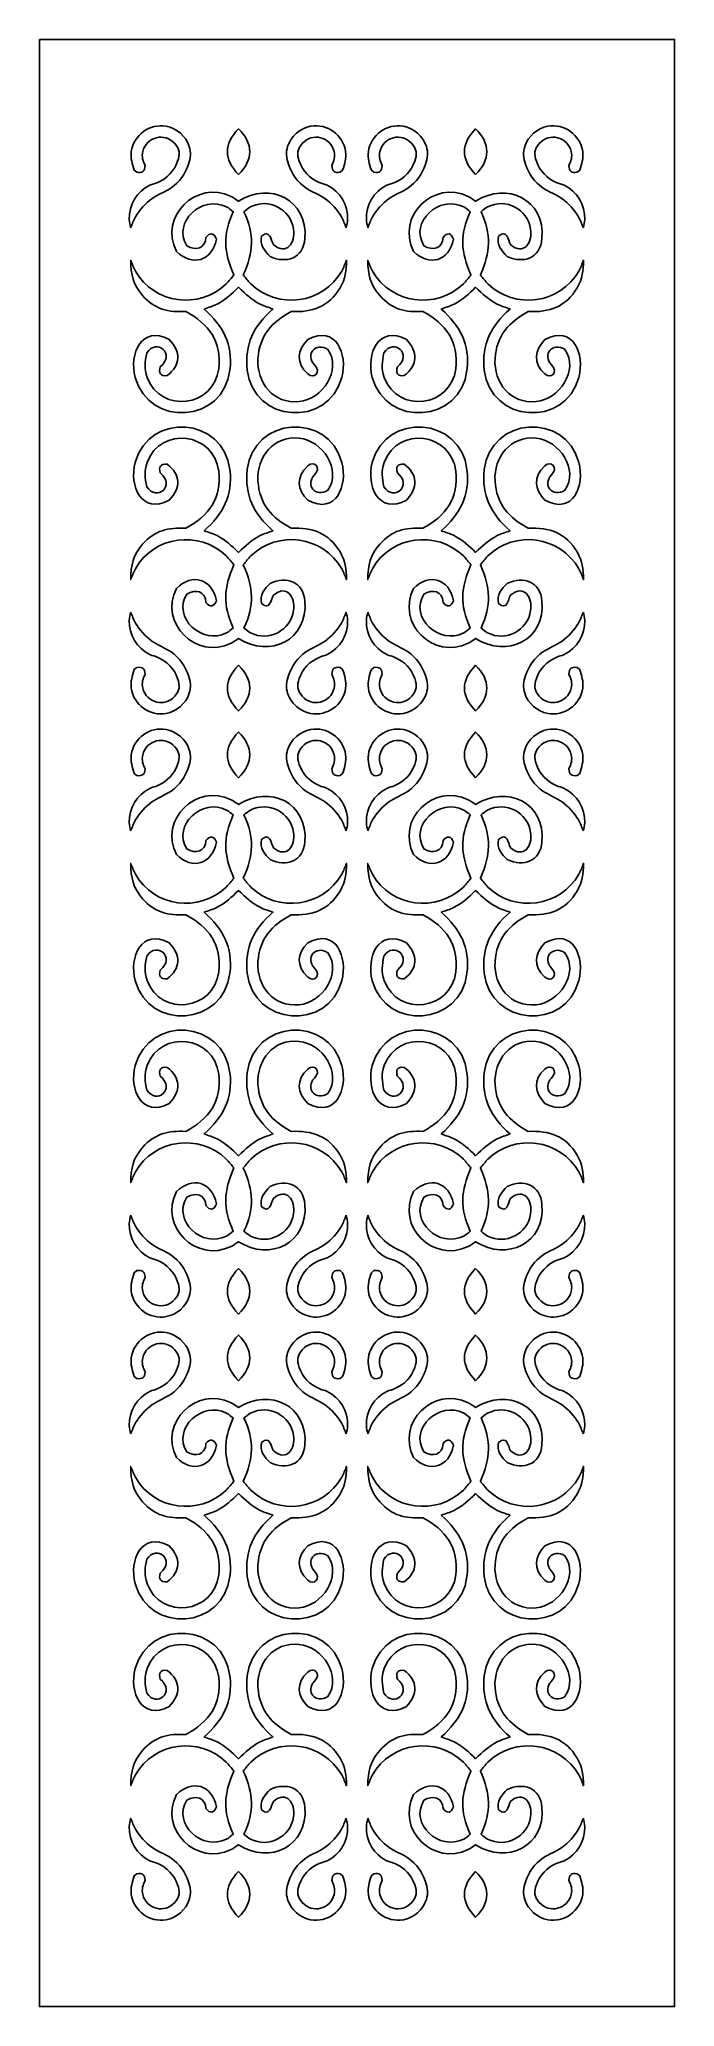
# Model space of a CAD drawing. Header units: centimetres. Extents: x 7.6 to 13.4, y -9 to 9.
import ezdxf

# ---------------------------------------------------------------- set-up
doc = ezdxf.new("R2010")
doc.units = ezdxf.units.CM
doc.header["$MEASUREMENT"] = 0
doc.layers.add('layer 1', color=7, linetype='Continuous')

msp = doc.modelspace()

# ---------------------------------------------------------------- linework, layer by layer
at = {"layer": 'layer 1', "color": 250}
for points, knots in [([(7.56823, 9.00077), (7.56823, 9.00077), (13.37957, 9.00077), (13.37957, 9.00077), (13.37957, 9.00077), (13.37957, 9.00077), (13.37957, -9.0002), (13.37957, -9.0002), (13.37957, -9.0002), (13.37957, -9.0002), (7.56823, -9.0002), (7.56823, -9.0002), (7.56823, -9.0002), (7.56823, -9.0002), (7.56823, 9.00077), (7.56823, 9.00077)], [0, 0, 0, 0, 0.2, 0.2, 0.2, 0.2, 0.4, 0.4, 0.4, 0.4, 0.6, 0.6, 0.6, 0.6, 1, 1, 1, 1]), ([(8.4036, 7.27693), (8.39928, 7.30239), (8.39183, 7.32753), (8.39062, 7.35332), (8.39062, 7.35332), (8.38446, 7.48427), (8.46008, 7.60953), (8.57797, 7.66602), (8.57797, 7.66602), (8.60139, 7.67724), (8.62775, 7.68139), (8.65147, 7.69196), (8.65147, 7.69196), (8.73745, 7.73028), (8.80188, 7.79561), (8.83304, 7.88507), (8.83304, 7.88507), (8.85577, 7.95031), (8.85359, 7.99317), (8.8071, 8.04645), (8.8071, 8.04645), (8.71545, 8.15148), (8.54731, 8.10921), (8.51456, 7.9744), (8.51456, 7.9744), (8.5028, 7.92594), (8.51452, 7.88806), (8.53617, 7.84472), (8.53617, 7.84472), (8.53123, 7.79294), (8.51176, 7.7764), (8.45981, 7.78418), (8.45981, 7.78418), (8.45981, 7.78418), (8.43675, 7.80292), (8.43675, 7.80292), (8.43675, 7.80292), (8.41919, 7.86144), (8.40048, 7.91162), (8.40936, 7.9744), (8.40936, 7.9744), (8.43093, 8.12693), (8.57768, 8.23253), (8.72928, 8.20497), (8.72928, 8.20497), (8.82592, 8.1874), (8.90923, 8.11379), (8.93967, 8.02053), (8.93967, 8.02053), (8.95797, 7.96445), (8.95088, 7.91437), (8.93246, 7.85912), (8.93246, 7.85912), (8.90302, 7.77077), (8.84891, 7.69514), (8.7725, 7.64152), (8.7725, 7.64152), (8.71793, 7.60321), (8.65105, 7.58187), (8.59669, 7.54209), (8.59669, 7.54209), (8.53844, 7.49947), (8.48463, 7.44015), (8.44827, 7.37782), (8.44827, 7.37782), (8.42974, 7.34606), (8.41849, 7.31056), (8.4036, 7.27693)], [0, 0, 0, 0, 0.05555556, 0.05555556, 0.05555556, 0.05555556, 0.11111111, 0.11111111, 0.11111111, 0.11111111, 0.16666667, 0.16666667, 0.16666667, 0.16666667, 0.22222222, 0.22222222, 0.22222222, 0.22222222, 0.27777778, 0.27777778, 0.27777778, 0.27777778, 0.33333333, 0.33333333, 0.33333333, 0.33333333, 0.38888889, 0.38888889, 0.38888889, 0.38888889, 0.44444444, 0.44444444, 0.44444444, 0.44444444, 0.5, 0.5, 0.5, 0.5, 0.55555556, 0.55555556, 0.55555556, 0.55555556, 0.61111111, 0.61111111, 0.61111111, 0.61111111, 0.66666667, 0.66666667, 0.66666667, 0.66666667, 0.72222222, 0.72222222, 0.72222222, 0.72222222, 0.77777778, 0.77777778, 0.77777778, 0.77777778, 0.83333333, 0.83333333, 0.83333333, 0.83333333, 0.88888889, 0.88888889, 0.88888889, 0.88888889, 1, 1, 1, 1]), ([(9.39073, 7.76401), (9.25372, 7.90103), (9.25368, 8.04491), (9.39073, 8.18191), (9.39073, 8.18191), (9.527, 8.04565), (9.52696, 7.90029), (9.39073, 7.76401)], [0, 0, 0, 0, 0.33333333, 0.33333333, 0.33333333, 0.33333333, 1, 1, 1, 1]), ([(10.37554, 7.27693), (10.37987, 7.30239), (10.38731, 7.32753), (10.38852, 7.35332), (10.38852, 7.35332), (10.39469, 7.48427), (10.31906, 7.60953), (10.20117, 7.66602), (10.20117, 7.66602), (10.17775, 7.67724), (10.1514, 7.68139), (10.12767, 7.69196), (10.12767, 7.69196), (10.0417, 7.73028), (9.97726, 7.79561), (9.9461, 7.88507), (9.9461, 7.88507), (9.92338, 7.95031), (9.92555, 7.99317), (9.97205, 8.04645), (9.97205, 8.04645), (10.06369, 8.15148), (10.23184, 8.10921), (10.26458, 7.9744), (10.26458, 7.9744), (10.27635, 7.92594), (10.26462, 7.88806), (10.24297, 7.84472), (10.24297, 7.84472), (10.24791, 7.79294), (10.26738, 7.7764), (10.31934, 7.78418), (10.31934, 7.78418), (10.31934, 7.78418), (10.34239, 7.80292), (10.34239, 7.80292), (10.34239, 7.80292), (10.35996, 7.86144), (10.37866, 7.91162), (10.36978, 7.9744), (10.36978, 7.9744), (10.34821, 8.12693), (10.20146, 8.23253), (10.04986, 8.20497), (10.04986, 8.20497), (9.95323, 8.1874), (9.86991, 8.11379), (9.83948, 8.02053), (9.83948, 8.02053), (9.82117, 7.96445), (9.82827, 7.91437), (9.84668, 7.85912), (9.84668, 7.85912), (9.87613, 7.77077), (9.93023, 7.69514), (10.00664, 7.64152), (10.00664, 7.64152), (10.06122, 7.60321), (10.1281, 7.58187), (10.18245, 7.54209), (10.18245, 7.54209), (10.2407, 7.49947), (10.29451, 7.44015), (10.33087, 7.37782), (10.33087, 7.37782), (10.3494, 7.34606), (10.36065, 7.31056), (10.37554, 7.27693)], [0, 0, 0, 0, 0.05555556, 0.05555556, 0.05555556, 0.05555556, 0.11111111, 0.11111111, 0.11111111, 0.11111111, 0.16666667, 0.16666667, 0.16666667, 0.16666667, 0.22222222, 0.22222222, 0.22222222, 0.22222222, 0.27777778, 0.27777778, 0.27777778, 0.27777778, 0.33333333, 0.33333333, 0.33333333, 0.33333333, 0.38888889, 0.38888889, 0.38888889, 0.38888889, 0.44444444, 0.44444444, 0.44444444, 0.44444444, 0.5, 0.5, 0.5, 0.5, 0.55555556, 0.55555556, 0.55555556, 0.55555556, 0.61111111, 0.61111111, 0.61111111, 0.61111111, 0.66666667, 0.66666667, 0.66666667, 0.66666667, 0.72222222, 0.72222222, 0.72222222, 0.72222222, 0.77777778, 0.77777778, 0.77777778, 0.77777778, 0.83333333, 0.83333333, 0.83333333, 0.83333333, 0.88888889, 0.88888889, 0.88888889, 0.88888889, 1, 1, 1, 1]), ([(10.57227, 7.27693), (10.56794, 7.30239), (10.5605, 7.32753), (10.55928, 7.35332), (10.55928, 7.35332), (10.55312, 7.48427), (10.62874, 7.60953), (10.74663, 7.66602), (10.74663, 7.66602), (10.77006, 7.67724), (10.79641, 7.68139), (10.82013, 7.69196), (10.82013, 7.69196), (10.90611, 7.73028), (10.97054, 7.79561), (11.0017, 7.88507), (11.0017, 7.88507), (11.02443, 7.95031), (11.02225, 7.99317), (10.97576, 8.04645), (10.97576, 8.04645), (10.88411, 8.15148), (10.71597, 8.10921), (10.68323, 7.9744), (10.68323, 7.9744), (10.67146, 7.92594), (10.68318, 7.88806), (10.70484, 7.84472), (10.70484, 7.84472), (10.6999, 7.79294), (10.68043, 7.7764), (10.62847, 7.78418), (10.62847, 7.78418), (10.62847, 7.78418), (10.60541, 7.80292), (10.60541, 7.80292), (10.60541, 7.80292), (10.58785, 7.86144), (10.56915, 7.91162), (10.57802, 7.9744), (10.57802, 7.9744), (10.5996, 8.12693), (10.74635, 8.23253), (10.89794, 8.20497), (10.89794, 8.20497), (10.99458, 8.1874), (11.07789, 8.11379), (11.10833, 8.02053), (11.10833, 8.02053), (11.12663, 7.96445), (11.11954, 7.91437), (11.10113, 7.85912), (11.10113, 7.85912), (11.07168, 7.77077), (11.01758, 7.69514), (10.94117, 7.64152), (10.94117, 7.64152), (10.88659, 7.60321), (10.81971, 7.58187), (10.76535, 7.54209), (10.76535, 7.54209), (10.7071, 7.49947), (10.65329, 7.44015), (10.61693, 7.37782), (10.61693, 7.37782), (10.59841, 7.34606), (10.58715, 7.31056), (10.57227, 7.27693)], [0, 0, 0, 0, 0.05555556, 0.05555556, 0.05555556, 0.05555556, 0.11111111, 0.11111111, 0.11111111, 0.11111111, 0.16666667, 0.16666667, 0.16666667, 0.16666667, 0.22222222, 0.22222222, 0.22222222, 0.22222222, 0.27777778, 0.27777778, 0.27777778, 0.27777778, 0.33333333, 0.33333333, 0.33333333, 0.33333333, 0.38888889, 0.38888889, 0.38888889, 0.38888889, 0.44444444, 0.44444444, 0.44444444, 0.44444444, 0.5, 0.5, 0.5, 0.5, 0.55555556, 0.55555556, 0.55555556, 0.55555556, 0.61111111, 0.61111111, 0.61111111, 0.61111111, 0.66666667, 0.66666667, 0.66666667, 0.66666667, 0.72222222, 0.72222222, 0.72222222, 0.72222222, 0.77777778, 0.77777778, 0.77777778, 0.77777778, 0.83333333, 0.83333333, 0.83333333, 0.83333333, 0.88888889, 0.88888889, 0.88888889, 0.88888889, 1, 1, 1, 1]), ([(11.5594, 7.76401), (11.42238, 7.90103), (11.42234, 8.04491), (11.5594, 8.18191), (11.5594, 8.18191), (11.69566, 8.04565), (11.69562, 7.90029), (11.5594, 7.76401)], [0, 0, 0, 0, 0.33333333, 0.33333333, 0.33333333, 0.33333333, 1, 1, 1, 1]), ([(12.5442, 7.27693), (12.54853, 7.30239), (12.55597, 7.32753), (12.55719, 7.35332), (12.55719, 7.35332), (12.56335, 7.48427), (12.48772, 7.60953), (12.36984, 7.66602), (12.36984, 7.66602), (12.34641, 7.67724), (12.32006, 7.68139), (12.29634, 7.69196), (12.29634, 7.69196), (12.21036, 7.73028), (12.14593, 7.79561), (12.11477, 7.88507), (12.11477, 7.88507), (12.09204, 7.95031), (12.09421, 7.99317), (12.14071, 8.04645), (12.14071, 8.04645), (12.23236, 8.15148), (12.4005, 8.10921), (12.43324, 7.9744), (12.43324, 7.9744), (12.44501, 7.92594), (12.43329, 7.88806), (12.41163, 7.84472), (12.41163, 7.84472), (12.41657, 7.79294), (12.43604, 7.7764), (12.488, 7.78418), (12.488, 7.78418), (12.488, 7.78418), (12.51106, 7.80292), (12.51106, 7.80292), (12.51106, 7.80292), (12.52862, 7.86144), (12.54732, 7.91162), (12.53844, 7.9744), (12.53844, 7.9744), (12.51687, 8.12693), (12.37012, 8.23253), (12.21852, 8.20497), (12.21852, 8.20497), (12.12189, 8.1874), (12.03857, 8.11379), (12.00814, 8.02053), (12.00814, 8.02053), (11.98984, 7.96445), (11.99693, 7.91437), (12.01534, 7.85912), (12.01534, 7.85912), (12.04479, 7.77077), (12.09889, 7.69514), (12.1753, 7.64152), (12.1753, 7.64152), (12.22988, 7.60321), (12.29676, 7.58187), (12.35111, 7.54209), (12.35111, 7.54209), (12.40936, 7.49947), (12.46318, 7.44015), (12.49954, 7.37782), (12.49954, 7.37782), (12.51806, 7.34606), (12.52931, 7.31056), (12.5442, 7.27693)], [0, 0, 0, 0, 0.05555556, 0.05555556, 0.05555556, 0.05555556, 0.11111111, 0.11111111, 0.11111111, 0.11111111, 0.16666667, 0.16666667, 0.16666667, 0.16666667, 0.22222222, 0.22222222, 0.22222222, 0.22222222, 0.27777778, 0.27777778, 0.27777778, 0.27777778, 0.33333333, 0.33333333, 0.33333333, 0.33333333, 0.38888889, 0.38888889, 0.38888889, 0.38888889, 0.44444444, 0.44444444, 0.44444444, 0.44444444, 0.5, 0.5, 0.5, 0.5, 0.55555556, 0.55555556, 0.55555556, 0.55555556, 0.61111111, 0.61111111, 0.61111111, 0.61111111, 0.66666667, 0.66666667, 0.66666667, 0.66666667, 0.72222222, 0.72222222, 0.72222222, 0.72222222, 0.77777778, 0.77777778, 0.77777778, 0.77777778, 0.83333333, 0.83333333, 0.83333333, 0.83333333, 0.88888889, 0.88888889, 0.88888889, 0.88888889, 1, 1, 1, 1]), ([(8.55203, 6.13128), (8.53427, 6.04736), (8.52419, 5.99155), (8.55491, 5.90793), (8.55491, 5.90793), (8.67844, 5.57175), (9.16652, 5.63378), (9.20914, 5.98719), (9.20914, 5.98719), (9.23862, 6.23153), (9.11584, 6.40087), (8.90796, 6.51029), (8.90796, 6.51029), (8.74693, 6.50222), (8.62419, 6.52947), (8.51312, 6.65583), (8.51312, 6.65583), (8.42423, 6.75695), (8.40576, 6.84891), (8.4036, 6.98008), (8.4036, 6.98008), (8.41801, 6.94693), (8.42902, 6.91209), (8.44682, 6.88064), (8.44682, 6.88064), (8.61757, 6.57891), (9.03073, 6.52556), (9.27833, 6.76392), (9.27833, 6.76392), (9.30385, 6.78849), (9.32444, 6.81772), (9.34749, 6.84462), (9.34749, 6.84462), (9.25458, 7.05695), (9.24329, 7.21007), (9.34173, 7.42393), (9.34173, 7.42393), (9.32156, 7.43833), (9.30318, 7.45567), (9.2812, 7.46715), (9.2812, 7.46715), (9.05832, 7.58352), (8.78075, 7.32713), (8.91806, 7.11265), (8.91806, 7.11265), (8.99744, 7.0638), (9.08692, 7.08475), (9.09242, 7.18902), (9.09242, 7.18902), (9.12669, 7.23578), (9.17165, 7.23036), (9.18753, 7.17317), (9.18753, 7.17317), (9.15024, 6.97256), (8.96694, 6.91682), (8.82295, 7.06077), (8.82295, 7.06077), (8.65987, 7.37882), (9.00262, 7.71923), (9.32299, 7.56226), (9.32299, 7.56226), (9.34705, 7.55047), (9.36815, 7.53344), (9.39073, 7.51904), (9.39073, 7.51904), (9.67818, 7.70249), (10.02656, 7.53443), (9.99741, 7.1775), (9.99741, 7.1775), (9.98292, 7.00015), (9.82796, 6.94278), (9.68038, 7.01466), (9.68038, 7.01466), (9.62773, 7.06391), (9.57985, 7.12254), (9.60112, 7.19912), (9.60112, 7.19912), (9.67796, 7.26501), (9.68456, 7.17027), (9.70919, 7.12275), (9.70919, 7.12275), (9.83246, 7.02089), (9.91221, 7.13896), (9.89365, 7.26397), (9.89365, 7.26397), (9.86651, 7.44684), (9.66446, 7.55289), (9.50025, 7.46715), (9.50025, 7.46715), (9.47827, 7.45567), (9.45989, 7.43833), (9.43971, 7.42393), (9.43971, 7.42393), (9.5373, 7.21194), (9.52679, 7.0568), (9.43396, 6.84462), (9.43396, 6.84462), (9.45701, 6.81772), (9.47771, 6.78861), (9.50312, 6.76392), (9.50312, 6.76392), (9.75048, 6.52355), (10.16258, 6.58068), (10.33463, 6.88064), (10.33463, 6.88064), (10.35261, 6.91199), (10.36344, 6.94693), (10.37785, 6.98008), (10.37785, 6.98008), (10.37463, 6.88164), (10.37014, 6.81404), (10.31877, 6.72646), (10.31877, 6.72646), (10.217, 6.55293), (10.0637, 6.50085), (9.87204, 6.51029), (9.87204, 6.51029), (9.69732, 6.41668), (9.57942, 6.28748), (9.56797, 6.07941), (9.56797, 6.07941), (9.55572, 5.85676), (9.70959, 5.66344), (9.9441, 5.68601), (9.9441, 5.68601), (10.15567, 5.70638), (10.33777, 5.97231), (10.20781, 6.16299), (10.20781, 6.16299), (10.09462, 6.23505), (9.9959, 6.11407), (10.08532, 6.02177), (10.08532, 6.02177), (10.15068, 5.95428), (10.07924, 5.88757), (10.02335, 5.93964), (10.02335, 5.93964), (9.91479, 6.04079), (9.92543, 6.15441), (10.0248, 6.25378), (10.0248, 6.25378), (10.28207, 6.39283), (10.3913, 6.12004), (10.33463, 5.90793), (10.33463, 5.90793), (10.20973, 5.4405), (9.52477, 5.49199), (9.46999, 5.97421), (9.46999, 5.97421), (9.44284, 6.21327), (9.53052, 6.37802), (9.70488, 6.53335), (9.70488, 6.53335), (9.66597, 6.54824), (9.62537, 6.55929), (9.58816, 6.57802), (9.58816, 6.57802), (9.5058, 6.61946), (9.45664, 6.66944), (9.39073, 6.73222), (9.39073, 6.73222), (9.32482, 6.66945), (9.27659, 6.61994), (9.19329, 6.57802), (9.19329, 6.57802), (9.15608, 6.55929), (9.11548, 6.54824), (9.07657, 6.53335), (9.07657, 6.53335), (9.24751, 6.37823), (9.34039, 6.21293), (9.31146, 5.97421), (9.31146, 5.97421), (9.25297, 5.49161), (8.57431, 5.44078), (8.4454, 5.90793), (8.4454, 5.90793), (8.38608, 6.12291), (8.50493, 6.38982), (8.75665, 6.25378), (8.75665, 6.25378), (8.8635, 6.14324), (8.86315, 6.01669), (8.73649, 5.92379), (8.73649, 5.92379), (8.67701, 5.91716), (8.65625, 5.94969), (8.67452, 6.00447), (8.67452, 6.00447), (8.81893, 6.12004), (8.64107, 6.27114), (8.55203, 6.13128)], [0, 0, 0, 0, 0.02040816, 0.02040816, 0.02040816, 0.02040816, 0.04081633, 0.04081633, 0.04081633, 0.04081633, 0.06122449, 0.06122449, 0.06122449, 0.06122449, 0.08163265, 0.08163265, 0.08163265, 0.08163265, 0.10204082, 0.10204082, 0.10204082, 0.10204082, 0.12244898, 0.12244898, 0.12244898, 0.12244898, 0.14285714, 0.14285714, 0.14285714, 0.14285714, 0.16326531, 0.16326531, 0.16326531, 0.16326531, 0.18367347, 0.18367347, 0.18367347, 0.18367347, 0.20408163, 0.20408163, 0.20408163, 0.20408163, 0.2244898, 0.2244898, 0.2244898, 0.2244898, 0.24489796, 0.24489796, 0.24489796, 0.24489796, 0.26530612, 0.26530612, 0.26530612, 0.26530612, 0.28571429, 0.28571429, 0.28571429, 0.28571429, 0.30612245, 0.30612245, 0.30612245, 0.30612245, 0.32653061, 0.32653061, 0.32653061, 0.32653061, 0.34693878, 0.34693878, 0.34693878, 0.34693878, 0.36734694, 0.36734694, 0.36734694, 0.36734694, 0.3877551, 0.3877551, 0.3877551, 0.3877551, 0.40816327, 0.40816327, 0.40816327, 0.40816327, 0.42857143, 0.42857143, 0.42857143, 0.42857143, 0.44897959, 0.44897959, 0.44897959, 0.44897959, 0.46938776, 0.46938776, 0.46938776, 0.46938776, 0.48979592, 0.48979592, 0.48979592, 0.48979592, 0.51020408, 0.51020408, 0.51020408, 0.51020408, 0.53061224, 0.53061224, 0.53061224, 0.53061224, 0.55102041, 0.55102041, 0.55102041, 0.55102041, 0.57142857, 0.57142857, 0.57142857, 0.57142857, 0.59183673, 0.59183673, 0.59183673, 0.59183673, 0.6122449, 0.6122449, 0.6122449, 0.6122449, 0.63265306, 0.63265306, 0.63265306, 0.63265306, 0.65306122, 0.65306122, 0.65306122, 0.65306122, 0.67346939, 0.67346939, 0.67346939, 0.67346939, 0.69387755, 0.69387755, 0.69387755, 0.69387755, 0.71428571, 0.71428571, 0.71428571, 0.71428571, 0.73469388, 0.73469388, 0.73469388, 0.73469388, 0.75510204, 0.75510204, 0.75510204, 0.75510204, 0.7755102, 0.7755102, 0.7755102, 0.7755102, 0.79591837, 0.79591837, 0.79591837, 0.79591837, 0.81632653, 0.81632653, 0.81632653, 0.81632653, 0.83673469, 0.83673469, 0.83673469, 0.83673469, 0.85714286, 0.85714286, 0.85714286, 0.85714286, 0.87755102, 0.87755102, 0.87755102, 0.87755102, 0.89795918, 0.89795918, 0.89795918, 0.89795918, 0.91836735, 0.91836735, 0.91836735, 0.91836735, 0.93877551, 0.93877551, 0.93877551, 0.93877551, 0.95918367, 0.95918367, 0.95918367, 0.95918367, 1, 1, 1, 1]), ([(10.72069, 6.13128), (10.70293, 6.04736), (10.69286, 5.99155), (10.72358, 5.90793), (10.72358, 5.90793), (10.8471, 5.57175), (11.33518, 5.63378), (11.37781, 5.98719), (11.37781, 5.98719), (11.40728, 6.23153), (11.2845, 6.40087), (11.07663, 6.51029), (11.07663, 6.51029), (10.9156, 6.50222), (10.79285, 6.52947), (10.68178, 6.65583), (10.68178, 6.65583), (10.5929, 6.75695), (10.57442, 6.84891), (10.57227, 6.98008), (10.57227, 6.98008), (10.58667, 6.94693), (10.59769, 6.91209), (10.61549, 6.88064), (10.61549, 6.88064), (10.78623, 6.57891), (11.19939, 6.52556), (11.44699, 6.76392), (11.44699, 6.76392), (11.47251, 6.78849), (11.4931, 6.81772), (11.51616, 6.84462), (11.51616, 6.84462), (11.42325, 7.05695), (11.41195, 7.21007), (11.5104, 7.42393), (11.5104, 7.42393), (11.49022, 7.43833), (11.47184, 7.45567), (11.44986, 7.46715), (11.44986, 7.46715), (11.22698, 7.58352), (10.94942, 7.32713), (11.08672, 7.11265), (11.08672, 7.11265), (11.1661, 7.0638), (11.25558, 7.08475), (11.26109, 7.18902), (11.26109, 7.18902), (11.29535, 7.23578), (11.34031, 7.23036), (11.3562, 7.17317), (11.3562, 7.17317), (11.3189, 6.97256), (11.13561, 6.91682), (10.99161, 7.06077), (10.99161, 7.06077), (10.82853, 7.37882), (11.17129, 7.71923), (11.49166, 7.56226), (11.49166, 7.56226), (11.51571, 7.55047), (11.53682, 7.53344), (11.5594, 7.51904), (11.5594, 7.51904), (11.84685, 7.70249), (12.19522, 7.53443), (12.16607, 7.1775), (12.16607, 7.1775), (12.15159, 7.00015), (11.99662, 6.94278), (11.84904, 7.01466), (11.84904, 7.01466), (11.7964, 7.06391), (11.74852, 7.12254), (11.76978, 7.19912), (11.76978, 7.19912), (11.84662, 7.26501), (11.85322, 7.17027), (11.87785, 7.12275), (11.87785, 7.12275), (12.00112, 7.02089), (12.08087, 7.13896), (12.06231, 7.26397), (12.06231, 7.26397), (12.03517, 7.44684), (11.83313, 7.55289), (11.66891, 7.46715), (11.66891, 7.46715), (11.64694, 7.45567), (11.62856, 7.43833), (11.60838, 7.42393), (11.60838, 7.42393), (11.70596, 7.21194), (11.69545, 7.0568), (11.60262, 6.84462), (11.60262, 6.84462), (11.62567, 6.81772), (11.64638, 6.78861), (11.67178, 6.76392), (11.67178, 6.76392), (11.91914, 6.52355), (12.33124, 6.58068), (12.50329, 6.88064), (12.50329, 6.88064), (12.52127, 6.91199), (12.5321, 6.94693), (12.54651, 6.98008), (12.54651, 6.98008), (12.54329, 6.88164), (12.5388, 6.81404), (12.48744, 6.72646), (12.48744, 6.72646), (12.38567, 6.55293), (12.23236, 6.50085), (12.0407, 6.51029), (12.0407, 6.51029), (11.86598, 6.41668), (11.74809, 6.28748), (11.73663, 6.07941), (11.73663, 6.07941), (11.72438, 5.85676), (11.87825, 5.66344), (12.11276, 5.68601), (12.11276, 5.68601), (12.32433, 5.70638), (12.50644, 5.97231), (12.37648, 6.16299), (12.37648, 6.16299), (12.26328, 6.23505), (12.16457, 6.11407), (12.25398, 6.02177), (12.25398, 6.02177), (12.31934, 5.95428), (12.24791, 5.88757), (12.19202, 5.93964), (12.19202, 5.93964), (12.08345, 6.04079), (12.09409, 6.15441), (12.19346, 6.25378), (12.19346, 6.25378), (12.45073, 6.39283), (12.55996, 6.12004), (12.50329, 5.90793), (12.50329, 5.90793), (12.37839, 5.4405), (11.69343, 5.49199), (11.63865, 5.97421), (11.63865, 5.97421), (11.6115, 6.21327), (11.69918, 6.37802), (11.87354, 6.53335), (11.87354, 6.53335), (11.83463, 6.54824), (11.79403, 6.55929), (11.75682, 6.57802), (11.75682, 6.57802), (11.67446, 6.61946), (11.6253, 6.66944), (11.5594, 6.73222), (11.5594, 6.73222), (11.49348, 6.66945), (11.44526, 6.61994), (11.36196, 6.57802), (11.36196, 6.57802), (11.32474, 6.55929), (11.28414, 6.54824), (11.24524, 6.53335), (11.24524, 6.53335), (11.41618, 6.37823), (11.50905, 6.21293), (11.48012, 5.97421), (11.48012, 5.97421), (11.42163, 5.49161), (10.74297, 5.44078), (10.61406, 5.90793), (10.61406, 5.90793), (10.55474, 6.12291), (10.67359, 6.38982), (10.92531, 6.25378), (10.92531, 6.25378), (11.03216, 6.14324), (11.03181, 6.01669), (10.90515, 5.92379), (10.90515, 5.92379), (10.84568, 5.91716), (10.82491, 5.94969), (10.84319, 6.00447), (10.84319, 6.00447), (10.9876, 6.12004), (10.80973, 6.27114), (10.72069, 6.13128)], [0, 0, 0, 0, 0.02040816, 0.02040816, 0.02040816, 0.02040816, 0.04081633, 0.04081633, 0.04081633, 0.04081633, 0.06122449, 0.06122449, 0.06122449, 0.06122449, 0.08163265, 0.08163265, 0.08163265, 0.08163265, 0.10204082, 0.10204082, 0.10204082, 0.10204082, 0.12244898, 0.12244898, 0.12244898, 0.12244898, 0.14285714, 0.14285714, 0.14285714, 0.14285714, 0.16326531, 0.16326531, 0.16326531, 0.16326531, 0.18367347, 0.18367347, 0.18367347, 0.18367347, 0.20408163, 0.20408163, 0.20408163, 0.20408163, 0.2244898, 0.2244898, 0.2244898, 0.2244898, 0.24489796, 0.24489796, 0.24489796, 0.24489796, 0.26530612, 0.26530612, 0.26530612, 0.26530612, 0.28571429, 0.28571429, 0.28571429, 0.28571429, 0.30612245, 0.30612245, 0.30612245, 0.30612245, 0.32653061, 0.32653061, 0.32653061, 0.32653061, 0.34693878, 0.34693878, 0.34693878, 0.34693878, 0.36734694, 0.36734694, 0.36734694, 0.36734694, 0.3877551, 0.3877551, 0.3877551, 0.3877551, 0.40816327, 0.40816327, 0.40816327, 0.40816327, 0.42857143, 0.42857143, 0.42857143, 0.42857143, 0.44897959, 0.44897959, 0.44897959, 0.44897959, 0.46938776, 0.46938776, 0.46938776, 0.46938776, 0.48979592, 0.48979592, 0.48979592, 0.48979592, 0.51020408, 0.51020408, 0.51020408, 0.51020408, 0.53061224, 0.53061224, 0.53061224, 0.53061224, 0.55102041, 0.55102041, 0.55102041, 0.55102041, 0.57142857, 0.57142857, 0.57142857, 0.57142857, 0.59183673, 0.59183673, 0.59183673, 0.59183673, 0.6122449, 0.6122449, 0.6122449, 0.6122449, 0.63265306, 0.63265306, 0.63265306, 0.63265306, 0.65306122, 0.65306122, 0.65306122, 0.65306122, 0.67346939, 0.67346939, 0.67346939, 0.67346939, 0.69387755, 0.69387755, 0.69387755, 0.69387755, 0.71428571, 0.71428571, 0.71428571, 0.71428571, 0.73469388, 0.73469388, 0.73469388, 0.73469388, 0.75510204, 0.75510204, 0.75510204, 0.75510204, 0.7755102, 0.7755102, 0.7755102, 0.7755102, 0.79591837, 0.79591837, 0.79591837, 0.79591837, 0.81632653, 0.81632653, 0.81632653, 0.81632653, 0.83673469, 0.83673469, 0.83673469, 0.83673469, 0.85714286, 0.85714286, 0.85714286, 0.85714286, 0.87755102, 0.87755102, 0.87755102, 0.87755102, 0.89795918, 0.89795918, 0.89795918, 0.89795918, 0.91836735, 0.91836735, 0.91836735, 0.91836735, 0.93877551, 0.93877551, 0.93877551, 0.93877551, 0.95918367, 0.95918367, 0.95918367, 0.95918367, 1, 1, 1, 1]), ([(8.55203, 4.90637), (8.53427, 4.99029), (8.52419, 5.04611), (8.55491, 5.12972), (8.55491, 5.12972), (8.67844, 5.46591), (9.16652, 5.40388), (9.20914, 5.05046), (9.20914, 5.05046), (9.23862, 4.80613), (9.11584, 4.63678), (8.90796, 4.52736), (8.90796, 4.52736), (8.74693, 4.53543), (8.62419, 4.50819), (8.51312, 4.38183), (8.51312, 4.38183), (8.42423, 4.2807), (8.40576, 4.18874), (8.4036, 4.05757), (8.4036, 4.05757), (8.41801, 4.09072), (8.42902, 4.12556), (8.44682, 4.15702), (8.44682, 4.15702), (8.61757, 4.45874), (9.03073, 4.51209), (9.27833, 4.27374), (9.27833, 4.27374), (9.30385, 4.24917), (9.32444, 4.21993), (9.34749, 4.19303), (9.34749, 4.19303), (9.25458, 3.9807), (9.24329, 3.82758), (9.34173, 3.61373), (9.34173, 3.61373), (9.32156, 3.59932), (9.30318, 3.58198), (9.2812, 3.57051), (9.2812, 3.57051), (9.05832, 3.45414), (8.78075, 3.71052), (8.91806, 3.925), (8.91806, 3.925), (8.99744, 3.97386), (9.08692, 3.95291), (9.09242, 3.84863), (9.09242, 3.84863), (9.12669, 3.80188), (9.17165, 3.8073), (9.18753, 3.86448), (9.18753, 3.86448), (9.15024, 4.0651), (8.96694, 4.12083), (8.82295, 3.97689), (8.82295, 3.97689), (8.65987, 3.65884), (9.00262, 3.31842), (9.32299, 3.4754), (9.32299, 3.4754), (9.34705, 3.48718), (9.36815, 3.50421), (9.39073, 3.51862), (9.39073, 3.51862), (9.67818, 3.33516), (10.02656, 3.50323), (9.99741, 3.86015), (9.99741, 3.86015), (9.98292, 4.0375), (9.82796, 4.09488), (9.68038, 4.023), (9.68038, 4.023), (9.62773, 3.97374), (9.57985, 3.91511), (9.60112, 3.83854), (9.60112, 3.83854), (9.67796, 3.77264), (9.68456, 3.86738), (9.70919, 3.91491), (9.70919, 3.91491), (9.83246, 4.01677), (9.91221, 3.89869), (9.89365, 3.77369), (9.89365, 3.77369), (9.86651, 3.59082), (9.66446, 3.48477), (9.50025, 3.57051), (9.50025, 3.57051), (9.47827, 3.58198), (9.45989, 3.59932), (9.43971, 3.61373), (9.43971, 3.61373), (9.5373, 3.82572), (9.52679, 3.98086), (9.43396, 4.19303), (9.43396, 4.19303), (9.45701, 4.21993), (9.47771, 4.24905), (9.50312, 4.27374), (9.50312, 4.27374), (9.75048, 4.51411), (10.16258, 4.45697), (10.33463, 4.15702), (10.33463, 4.15702), (10.35261, 4.12566), (10.36344, 4.09072), (10.37785, 4.05757), (10.37785, 4.05757), (10.37463, 4.15601), (10.37014, 4.22362), (10.31877, 4.3112), (10.31877, 4.3112), (10.217, 4.48473), (10.0637, 4.53681), (9.87204, 4.52736), (9.87204, 4.52736), (9.69732, 4.62098), (9.57942, 4.75018), (9.56797, 4.95824), (9.56797, 4.95824), (9.55572, 5.1809), (9.70959, 5.37421), (9.9441, 5.35164), (9.9441, 5.35164), (10.15567, 5.33128), (10.33777, 5.06535), (10.20781, 4.87467), (10.20781, 4.87467), (10.09462, 4.80261), (9.9959, 4.92358), (10.08532, 5.01589), (10.08532, 5.01589), (10.15068, 5.08337), (10.07924, 5.15009), (10.02335, 5.09802), (10.02335, 5.09802), (9.91479, 4.99687), (9.92543, 4.88324), (10.0248, 4.78388), (10.0248, 4.78388), (10.28207, 4.64483), (10.3913, 4.91761), (10.33463, 5.12972), (10.33463, 5.12972), (10.20973, 5.59716), (9.52477, 5.54567), (9.46999, 5.06344), (9.46999, 5.06344), (9.44284, 4.82438), (9.53052, 4.65964), (9.70488, 4.50431), (9.70488, 4.50431), (9.66597, 4.48942), (9.62537, 4.47837), (9.58816, 4.45964), (9.58816, 4.45964), (9.5058, 4.41819), (9.45664, 4.36822), (9.39073, 4.30544), (9.39073, 4.30544), (9.32482, 4.36821), (9.27659, 4.41772), (9.19329, 4.45964), (9.19329, 4.45964), (9.15608, 4.47837), (9.11548, 4.48942), (9.07657, 4.50431), (9.07657, 4.50431), (9.24751, 4.65942), (9.34039, 4.82473), (9.31146, 5.06344), (9.31146, 5.06344), (9.25297, 5.54604), (8.57431, 5.59688), (8.4454, 5.12972), (8.4454, 5.12972), (8.38608, 4.91475), (8.50493, 4.64783), (8.75665, 4.78388), (8.75665, 4.78388), (8.8635, 4.89442), (8.86315, 5.02096), (8.73649, 5.11387), (8.73649, 5.11387), (8.67701, 5.12049), (8.65625, 5.08797), (8.67452, 5.03319), (8.67452, 5.03319), (8.81893, 4.91761), (8.64107, 4.76652), (8.55203, 4.90637)], [0, 0, 0, 0, 0.02040816, 0.02040816, 0.02040816, 0.02040816, 0.04081633, 0.04081633, 0.04081633, 0.04081633, 0.06122449, 0.06122449, 0.06122449, 0.06122449, 0.08163265, 0.08163265, 0.08163265, 0.08163265, 0.10204082, 0.10204082, 0.10204082, 0.10204082, 0.12244898, 0.12244898, 0.12244898, 0.12244898, 0.14285714, 0.14285714, 0.14285714, 0.14285714, 0.16326531, 0.16326531, 0.16326531, 0.16326531, 0.18367347, 0.18367347, 0.18367347, 0.18367347, 0.20408163, 0.20408163, 0.20408163, 0.20408163, 0.2244898, 0.2244898, 0.2244898, 0.2244898, 0.24489796, 0.24489796, 0.24489796, 0.24489796, 0.26530612, 0.26530612, 0.26530612, 0.26530612, 0.28571429, 0.28571429, 0.28571429, 0.28571429, 0.30612245, 0.30612245, 0.30612245, 0.30612245, 0.32653061, 0.32653061, 0.32653061, 0.32653061, 0.34693878, 0.34693878, 0.34693878, 0.34693878, 0.36734694, 0.36734694, 0.36734694, 0.36734694, 0.3877551, 0.3877551, 0.3877551, 0.3877551, 0.40816327, 0.40816327, 0.40816327, 0.40816327, 0.42857143, 0.42857143, 0.42857143, 0.42857143, 0.44897959, 0.44897959, 0.44897959, 0.44897959, 0.46938776, 0.46938776, 0.46938776, 0.46938776, 0.48979592, 0.48979592, 0.48979592, 0.48979592, 0.51020408, 0.51020408, 0.51020408, 0.51020408, 0.53061224, 0.53061224, 0.53061224, 0.53061224, 0.55102041, 0.55102041, 0.55102041, 0.55102041, 0.57142857, 0.57142857, 0.57142857, 0.57142857, 0.59183673, 0.59183673, 0.59183673, 0.59183673, 0.6122449, 0.6122449, 0.6122449, 0.6122449, 0.63265306, 0.63265306, 0.63265306, 0.63265306, 0.65306122, 0.65306122, 0.65306122, 0.65306122, 0.67346939, 0.67346939, 0.67346939, 0.67346939, 0.69387755, 0.69387755, 0.69387755, 0.69387755, 0.71428571, 0.71428571, 0.71428571, 0.71428571, 0.73469388, 0.73469388, 0.73469388, 0.73469388, 0.75510204, 0.75510204, 0.75510204, 0.75510204, 0.7755102, 0.7755102, 0.7755102, 0.7755102, 0.79591837, 0.79591837, 0.79591837, 0.79591837, 0.81632653, 0.81632653, 0.81632653, 0.81632653, 0.83673469, 0.83673469, 0.83673469, 0.83673469, 0.85714286, 0.85714286, 0.85714286, 0.85714286, 0.87755102, 0.87755102, 0.87755102, 0.87755102, 0.89795918, 0.89795918, 0.89795918, 0.89795918, 0.91836735, 0.91836735, 0.91836735, 0.91836735, 0.93877551, 0.93877551, 0.93877551, 0.93877551, 0.95918367, 0.95918367, 0.95918367, 0.95918367, 1, 1, 1, 1]), ([(10.72069, 4.90637), (10.70293, 4.99029), (10.69286, 5.04611), (10.72358, 5.12972), (10.72358, 5.12972), (10.8471, 5.46591), (11.33518, 5.40388), (11.37781, 5.05046), (11.37781, 5.05046), (11.40728, 4.80613), (11.2845, 4.63678), (11.07663, 4.52736), (11.07663, 4.52736), (10.9156, 4.53543), (10.79285, 4.50819), (10.68178, 4.38183), (10.68178, 4.38183), (10.5929, 4.2807), (10.57442, 4.18874), (10.57227, 4.05757), (10.57227, 4.05757), (10.58667, 4.09072), (10.59769, 4.12556), (10.61549, 4.15702), (10.61549, 4.15702), (10.78623, 4.45874), (11.19939, 4.51209), (11.44699, 4.27374), (11.44699, 4.27374), (11.47251, 4.24917), (11.4931, 4.21993), (11.51616, 4.19303), (11.51616, 4.19303), (11.42325, 3.9807), (11.41195, 3.82758), (11.5104, 3.61373), (11.5104, 3.61373), (11.49022, 3.59932), (11.47184, 3.58198), (11.44986, 3.57051), (11.44986, 3.57051), (11.22698, 3.45414), (10.94942, 3.71052), (11.08672, 3.925), (11.08672, 3.925), (11.1661, 3.97386), (11.25558, 3.95291), (11.26109, 3.84863), (11.26109, 3.84863), (11.29535, 3.80188), (11.34031, 3.8073), (11.3562, 3.86448), (11.3562, 3.86448), (11.3189, 4.0651), (11.13561, 4.12083), (10.99161, 3.97689), (10.99161, 3.97689), (10.82853, 3.65884), (11.17129, 3.31842), (11.49166, 3.4754), (11.49166, 3.4754), (11.51571, 3.48718), (11.53682, 3.50421), (11.5594, 3.51862), (11.5594, 3.51862), (11.84685, 3.33516), (12.19522, 3.50323), (12.16607, 3.86015), (12.16607, 3.86015), (12.15159, 4.0375), (11.99662, 4.09488), (11.84904, 4.023), (11.84904, 4.023), (11.7964, 3.97374), (11.74852, 3.91511), (11.76978, 3.83854), (11.76978, 3.83854), (11.84662, 3.77264), (11.85322, 3.86738), (11.87785, 3.91491), (11.87785, 3.91491), (12.00112, 4.01677), (12.08087, 3.89869), (12.06231, 3.77369), (12.06231, 3.77369), (12.03517, 3.59082), (11.83313, 3.48477), (11.66891, 3.57051), (11.66891, 3.57051), (11.64694, 3.58198), (11.62856, 3.59932), (11.60838, 3.61373), (11.60838, 3.61373), (11.70596, 3.82572), (11.69545, 3.98086), (11.60262, 4.19303), (11.60262, 4.19303), (11.62567, 4.21993), (11.64638, 4.24905), (11.67178, 4.27374), (11.67178, 4.27374), (11.91914, 4.51411), (12.33124, 4.45697), (12.50329, 4.15702), (12.50329, 4.15702), (12.52127, 4.12566), (12.5321, 4.09072), (12.54651, 4.05757), (12.54651, 4.05757), (12.54329, 4.15601), (12.5388, 4.22362), (12.48744, 4.3112), (12.48744, 4.3112), (12.38567, 4.48473), (12.23236, 4.53681), (12.0407, 4.52736), (12.0407, 4.52736), (11.86598, 4.62098), (11.74809, 4.75018), (11.73663, 4.95824), (11.73663, 4.95824), (11.72438, 5.1809), (11.87825, 5.37421), (12.11276, 5.35164), (12.11276, 5.35164), (12.32433, 5.33128), (12.50644, 5.06535), (12.37648, 4.87467), (12.37648, 4.87467), (12.26328, 4.80261), (12.16457, 4.92358), (12.25398, 5.01589), (12.25398, 5.01589), (12.31934, 5.08337), (12.24791, 5.15009), (12.19202, 5.09802), (12.19202, 5.09802), (12.08345, 4.99687), (12.09409, 4.88324), (12.19346, 4.78388), (12.19346, 4.78388), (12.45073, 4.64483), (12.55996, 4.91761), (12.50329, 5.12972), (12.50329, 5.12972), (12.37839, 5.59716), (11.69343, 5.54567), (11.63865, 5.06344), (11.63865, 5.06344), (11.6115, 4.82438), (11.69918, 4.65964), (11.87354, 4.50431), (11.87354, 4.50431), (11.83463, 4.48942), (11.79403, 4.47837), (11.75682, 4.45964), (11.75682, 4.45964), (11.67446, 4.41819), (11.6253, 4.36822), (11.5594, 4.30544), (11.5594, 4.30544), (11.49348, 4.36821), (11.44526, 4.41772), (11.36196, 4.45964), (11.36196, 4.45964), (11.32474, 4.47837), (11.28414, 4.48942), (11.24524, 4.50431), (11.24524, 4.50431), (11.41618, 4.65942), (11.50905, 4.82473), (11.48012, 5.06344), (11.48012, 5.06344), (11.42163, 5.54604), (10.74297, 5.59688), (10.61406, 5.12972), (10.61406, 5.12972), (10.55474, 4.91475), (10.67359, 4.64783), (10.92531, 4.78388), (10.92531, 4.78388), (11.03216, 4.89442), (11.03181, 5.02096), (10.90515, 5.11387), (10.90515, 5.11387), (10.84568, 5.12049), (10.82491, 5.08797), (10.84319, 5.03319), (10.84319, 5.03319), (10.9876, 4.91761), (10.80973, 4.76652), (10.72069, 4.90637)], [0, 0, 0, 0, 0.02040816, 0.02040816, 0.02040816, 0.02040816, 0.04081633, 0.04081633, 0.04081633, 0.04081633, 0.06122449, 0.06122449, 0.06122449, 0.06122449, 0.08163265, 0.08163265, 0.08163265, 0.08163265, 0.10204082, 0.10204082, 0.10204082, 0.10204082, 0.12244898, 0.12244898, 0.12244898, 0.12244898, 0.14285714, 0.14285714, 0.14285714, 0.14285714, 0.16326531, 0.16326531, 0.16326531, 0.16326531, 0.18367347, 0.18367347, 0.18367347, 0.18367347, 0.20408163, 0.20408163, 0.20408163, 0.20408163, 0.2244898, 0.2244898, 0.2244898, 0.2244898, 0.24489796, 0.24489796, 0.24489796, 0.24489796, 0.26530612, 0.26530612, 0.26530612, 0.26530612, 0.28571429, 0.28571429, 0.28571429, 0.28571429, 0.30612245, 0.30612245, 0.30612245, 0.30612245, 0.32653061, 0.32653061, 0.32653061, 0.32653061, 0.34693878, 0.34693878, 0.34693878, 0.34693878, 0.36734694, 0.36734694, 0.36734694, 0.36734694, 0.3877551, 0.3877551, 0.3877551, 0.3877551, 0.40816327, 0.40816327, 0.40816327, 0.40816327, 0.42857143, 0.42857143, 0.42857143, 0.42857143, 0.44897959, 0.44897959, 0.44897959, 0.44897959, 0.46938776, 0.46938776, 0.46938776, 0.46938776, 0.48979592, 0.48979592, 0.48979592, 0.48979592, 0.51020408, 0.51020408, 0.51020408, 0.51020408, 0.53061224, 0.53061224, 0.53061224, 0.53061224, 0.55102041, 0.55102041, 0.55102041, 0.55102041, 0.57142857, 0.57142857, 0.57142857, 0.57142857, 0.59183673, 0.59183673, 0.59183673, 0.59183673, 0.6122449, 0.6122449, 0.6122449, 0.6122449, 0.63265306, 0.63265306, 0.63265306, 0.63265306, 0.65306122, 0.65306122, 0.65306122, 0.65306122, 0.67346939, 0.67346939, 0.67346939, 0.67346939, 0.69387755, 0.69387755, 0.69387755, 0.69387755, 0.71428571, 0.71428571, 0.71428571, 0.71428571, 0.73469388, 0.73469388, 0.73469388, 0.73469388, 0.75510204, 0.75510204, 0.75510204, 0.75510204, 0.7755102, 0.7755102, 0.7755102, 0.7755102, 0.79591837, 0.79591837, 0.79591837, 0.79591837, 0.81632653, 0.81632653, 0.81632653, 0.81632653, 0.83673469, 0.83673469, 0.83673469, 0.83673469, 0.85714286, 0.85714286, 0.85714286, 0.85714286, 0.87755102, 0.87755102, 0.87755102, 0.87755102, 0.89795918, 0.89795918, 0.89795918, 0.89795918, 0.91836735, 0.91836735, 0.91836735, 0.91836735, 0.93877551, 0.93877551, 0.93877551, 0.93877551, 0.95918367, 0.95918367, 0.95918367, 0.95918367, 1, 1, 1, 1]), ([(8.4036, 3.76073), (8.39928, 3.73526), (8.39183, 3.71013), (8.39062, 3.68434), (8.39062, 3.68434), (8.38446, 3.55339), (8.46008, 3.42812), (8.57797, 3.37164), (8.57797, 3.37164), (8.60139, 3.36042), (8.62775, 3.35627), (8.65147, 3.3457), (8.65147, 3.3457), (8.73745, 3.30738), (8.80188, 3.24204), (8.83304, 3.15259), (8.83304, 3.15259), (8.85577, 3.08734), (8.85359, 3.04449), (8.8071, 2.9912), (8.8071, 2.9912), (8.71545, 2.88618), (8.54731, 2.92844), (8.51456, 3.06326), (8.51456, 3.06326), (8.5028, 3.11171), (8.51452, 3.1496), (8.53617, 3.19294), (8.53617, 3.19294), (8.53123, 3.24471), (8.51176, 3.26126), (8.45981, 3.25347), (8.45981, 3.25347), (8.45981, 3.25347), (8.43675, 3.23473), (8.43675, 3.23473), (8.43675, 3.23473), (8.41919, 3.17621), (8.40048, 3.12604), (8.40936, 3.06326), (8.40936, 3.06326), (8.43093, 2.91072), (8.57768, 2.80512), (8.72928, 2.83269), (8.72928, 2.83269), (8.82592, 2.85025), (8.90923, 2.92387), (8.93967, 3.01713), (8.93967, 3.01713), (8.95797, 3.07321), (8.95088, 3.12328), (8.93246, 3.17853), (8.93246, 3.17853), (8.90302, 3.26689), (8.84891, 3.34251), (8.7725, 3.39614), (8.7725, 3.39614), (8.71793, 3.43444), (8.65105, 3.45579), (8.59669, 3.49556), (8.59669, 3.49556), (8.53844, 3.53819), (8.48463, 3.5975), (8.44827, 3.65984), (8.44827, 3.65984), (8.42974, 3.6916), (8.41849, 3.7271), (8.4036, 3.76073)], [0, 0, 0, 0, 0.05555556, 0.05555556, 0.05555556, 0.05555556, 0.11111111, 0.11111111, 0.11111111, 0.11111111, 0.16666667, 0.16666667, 0.16666667, 0.16666667, 0.22222222, 0.22222222, 0.22222222, 0.22222222, 0.27777778, 0.27777778, 0.27777778, 0.27777778, 0.33333333, 0.33333333, 0.33333333, 0.33333333, 0.38888889, 0.38888889, 0.38888889, 0.38888889, 0.44444444, 0.44444444, 0.44444444, 0.44444444, 0.5, 0.5, 0.5, 0.5, 0.55555556, 0.55555556, 0.55555556, 0.55555556, 0.61111111, 0.61111111, 0.61111111, 0.61111111, 0.66666667, 0.66666667, 0.66666667, 0.66666667, 0.72222222, 0.72222222, 0.72222222, 0.72222222, 0.77777778, 0.77777778, 0.77777778, 0.77777778, 0.83333333, 0.83333333, 0.83333333, 0.83333333, 0.88888889, 0.88888889, 0.88888889, 0.88888889, 1, 1, 1, 1]), ([(10.37554, 3.76073), (10.37987, 3.73526), (10.38731, 3.71013), (10.38852, 3.68434), (10.38852, 3.68434), (10.39469, 3.55339), (10.31906, 3.42812), (10.20117, 3.37164), (10.20117, 3.37164), (10.17775, 3.36042), (10.1514, 3.35627), (10.12767, 3.3457), (10.12767, 3.3457), (10.0417, 3.30738), (9.97726, 3.24204), (9.9461, 3.15259), (9.9461, 3.15259), (9.92338, 3.08734), (9.92555, 3.04449), (9.97205, 2.9912), (9.97205, 2.9912), (10.06369, 2.88618), (10.23184, 2.92844), (10.26458, 3.06326), (10.26458, 3.06326), (10.27635, 3.11171), (10.26462, 3.1496), (10.24297, 3.19294), (10.24297, 3.19294), (10.24791, 3.24471), (10.26738, 3.26126), (10.31934, 3.25347), (10.31934, 3.25347), (10.31934, 3.25347), (10.34239, 3.23473), (10.34239, 3.23473), (10.34239, 3.23473), (10.35996, 3.17621), (10.37866, 3.12604), (10.36978, 3.06326), (10.36978, 3.06326), (10.34821, 2.91072), (10.20146, 2.80512), (10.04986, 2.83269), (10.04986, 2.83269), (9.95323, 2.85025), (9.86991, 2.92387), (9.83948, 3.01713), (9.83948, 3.01713), (9.82117, 3.07321), (9.82827, 3.12328), (9.84668, 3.17853), (9.84668, 3.17853), (9.87613, 3.26689), (9.93023, 3.34251), (10.00664, 3.39614), (10.00664, 3.39614), (10.06122, 3.43444), (10.1281, 3.45579), (10.18245, 3.49556), (10.18245, 3.49556), (10.2407, 3.53819), (10.29451, 3.5975), (10.33087, 3.65984), (10.33087, 3.65984), (10.3494, 3.6916), (10.36065, 3.7271), (10.37554, 3.76073)], [0, 0, 0, 0, 0.05555556, 0.05555556, 0.05555556, 0.05555556, 0.11111111, 0.11111111, 0.11111111, 0.11111111, 0.16666667, 0.16666667, 0.16666667, 0.16666667, 0.22222222, 0.22222222, 0.22222222, 0.22222222, 0.27777778, 0.27777778, 0.27777778, 0.27777778, 0.33333333, 0.33333333, 0.33333333, 0.33333333, 0.38888889, 0.38888889, 0.38888889, 0.38888889, 0.44444444, 0.44444444, 0.44444444, 0.44444444, 0.5, 0.5, 0.5, 0.5, 0.55555556, 0.55555556, 0.55555556, 0.55555556, 0.61111111, 0.61111111, 0.61111111, 0.61111111, 0.66666667, 0.66666667, 0.66666667, 0.66666667, 0.72222222, 0.72222222, 0.72222222, 0.72222222, 0.77777778, 0.77777778, 0.77777778, 0.77777778, 0.83333333, 0.83333333, 0.83333333, 0.83333333, 0.88888889, 0.88888889, 0.88888889, 0.88888889, 1, 1, 1, 1]), ([(10.57227, 3.76073), (10.56794, 3.73526), (10.5605, 3.71013), (10.55928, 3.68434), (10.55928, 3.68434), (10.55312, 3.55339), (10.62874, 3.42812), (10.74663, 3.37164), (10.74663, 3.37164), (10.77006, 3.36042), (10.79641, 3.35627), (10.82013, 3.3457), (10.82013, 3.3457), (10.90611, 3.30738), (10.97054, 3.24204), (11.0017, 3.15259), (11.0017, 3.15259), (11.02443, 3.08734), (11.02225, 3.04449), (10.97576, 2.9912), (10.97576, 2.9912), (10.88411, 2.88618), (10.71597, 2.92844), (10.68323, 3.06326), (10.68323, 3.06326), (10.67146, 3.11171), (10.68318, 3.1496), (10.70484, 3.19294), (10.70484, 3.19294), (10.6999, 3.24471), (10.68043, 3.26126), (10.62847, 3.25347), (10.62847, 3.25347), (10.62847, 3.25347), (10.60541, 3.23473), (10.60541, 3.23473), (10.60541, 3.23473), (10.58785, 3.17621), (10.56915, 3.12604), (10.57802, 3.06326), (10.57802, 3.06326), (10.5996, 2.91072), (10.74635, 2.80512), (10.89794, 2.83269), (10.89794, 2.83269), (10.99458, 2.85025), (11.07789, 2.92387), (11.10833, 3.01713), (11.10833, 3.01713), (11.12663, 3.07321), (11.11954, 3.12328), (11.10113, 3.17853), (11.10113, 3.17853), (11.07168, 3.26689), (11.01758, 3.34251), (10.94117, 3.39614), (10.94117, 3.39614), (10.88659, 3.43444), (10.81971, 3.45579), (10.76535, 3.49556), (10.76535, 3.49556), (10.7071, 3.53819), (10.65329, 3.5975), (10.61693, 3.65984), (10.61693, 3.65984), (10.59841, 3.6916), (10.58715, 3.7271), (10.57227, 3.76073)], [0, 0, 0, 0, 0.05555556, 0.05555556, 0.05555556, 0.05555556, 0.11111111, 0.11111111, 0.11111111, 0.11111111, 0.16666667, 0.16666667, 0.16666667, 0.16666667, 0.22222222, 0.22222222, 0.22222222, 0.22222222, 0.27777778, 0.27777778, 0.27777778, 0.27777778, 0.33333333, 0.33333333, 0.33333333, 0.33333333, 0.38888889, 0.38888889, 0.38888889, 0.38888889, 0.44444444, 0.44444444, 0.44444444, 0.44444444, 0.5, 0.5, 0.5, 0.5, 0.55555556, 0.55555556, 0.55555556, 0.55555556, 0.61111111, 0.61111111, 0.61111111, 0.61111111, 0.66666667, 0.66666667, 0.66666667, 0.66666667, 0.72222222, 0.72222222, 0.72222222, 0.72222222, 0.77777778, 0.77777778, 0.77777778, 0.77777778, 0.83333333, 0.83333333, 0.83333333, 0.83333333, 0.88888889, 0.88888889, 0.88888889, 0.88888889, 1, 1, 1, 1]), ([(12.5442, 3.76073), (12.54853, 3.73526), (12.55597, 3.71013), (12.55719, 3.68434), (12.55719, 3.68434), (12.56335, 3.55339), (12.48772, 3.42812), (12.36984, 3.37164), (12.36984, 3.37164), (12.34641, 3.36042), (12.32006, 3.35627), (12.29634, 3.3457), (12.29634, 3.3457), (12.21036, 3.30738), (12.14593, 3.24204), (12.11477, 3.15259), (12.11477, 3.15259), (12.09204, 3.08734), (12.09421, 3.04449), (12.14071, 2.9912), (12.14071, 2.9912), (12.23236, 2.88618), (12.4005, 2.92844), (12.43324, 3.06326), (12.43324, 3.06326), (12.44501, 3.11171), (12.43329, 3.1496), (12.41163, 3.19294), (12.41163, 3.19294), (12.41657, 3.24471), (12.43604, 3.26126), (12.488, 3.25347), (12.488, 3.25347), (12.488, 3.25347), (12.51106, 3.23473), (12.51106, 3.23473), (12.51106, 3.23473), (12.52862, 3.17621), (12.54732, 3.12604), (12.53844, 3.06326), (12.53844, 3.06326), (12.51687, 2.91072), (12.37012, 2.80512), (12.21852, 2.83269), (12.21852, 2.83269), (12.12189, 2.85025), (12.03857, 2.92387), (12.00814, 3.01713), (12.00814, 3.01713), (11.98984, 3.07321), (11.99693, 3.12328), (12.01534, 3.17853), (12.01534, 3.17853), (12.04479, 3.26689), (12.09889, 3.34251), (12.1753, 3.39614), (12.1753, 3.39614), (12.22988, 3.43444), (12.29676, 3.45579), (12.35111, 3.49556), (12.35111, 3.49556), (12.40936, 3.53819), (12.46318, 3.5975), (12.49954, 3.65984), (12.49954, 3.65984), (12.51806, 3.6916), (12.52931, 3.7271), (12.5442, 3.76073)], [0, 0, 0, 0, 0.05555556, 0.05555556, 0.05555556, 0.05555556, 0.11111111, 0.11111111, 0.11111111, 0.11111111, 0.16666667, 0.16666667, 0.16666667, 0.16666667, 0.22222222, 0.22222222, 0.22222222, 0.22222222, 0.27777778, 0.27777778, 0.27777778, 0.27777778, 0.33333333, 0.33333333, 0.33333333, 0.33333333, 0.38888889, 0.38888889, 0.38888889, 0.38888889, 0.44444444, 0.44444444, 0.44444444, 0.44444444, 0.5, 0.5, 0.5, 0.5, 0.55555556, 0.55555556, 0.55555556, 0.55555556, 0.61111111, 0.61111111, 0.61111111, 0.61111111, 0.66666667, 0.66666667, 0.66666667, 0.66666667, 0.72222222, 0.72222222, 0.72222222, 0.72222222, 0.77777778, 0.77777778, 0.77777778, 0.77777778, 0.83333333, 0.83333333, 0.83333333, 0.83333333, 0.88888889, 0.88888889, 0.88888889, 0.88888889, 1, 1, 1, 1]), ([(9.39073, 3.27364), (9.25372, 3.13662), (9.25368, 2.99275), (9.39073, 2.85574), (9.39073, 2.85574), (9.527, 2.992), (9.52696, 3.13737), (9.39073, 3.27364)], [0, 0, 0, 0, 0.33333333, 0.33333333, 0.33333333, 0.33333333, 1, 1, 1, 1]), ([(11.5594, 3.27364), (11.42238, 3.13662), (11.42234, 2.99275), (11.5594, 2.85574), (11.5594, 2.85574), (11.69566, 2.992), (11.69562, 3.13737), (11.5594, 3.27364)], [0, 0, 0, 0, 0.33333333, 0.33333333, 0.33333333, 0.33333333, 1, 1, 1, 1]), ([(8.4036, 1.75767), (8.39928, 1.78313), (8.39183, 1.80827), (8.39062, 1.83406), (8.39062, 1.83406), (8.38446, 1.96501), (8.46008, 2.09027), (8.57797, 2.14676), (8.57797, 2.14676), (8.60139, 2.15798), (8.62775, 2.16213), (8.65147, 2.1727), (8.65147, 2.1727), (8.73745, 2.21102), (8.80188, 2.27636), (8.83304, 2.36581), (8.83304, 2.36581), (8.85577, 2.43105), (8.85359, 2.47391), (8.8071, 2.52719), (8.8071, 2.52719), (8.71545, 2.63222), (8.54731, 2.58996), (8.51456, 2.45514), (8.51456, 2.45514), (8.5028, 2.40668), (8.51452, 2.3688), (8.53617, 2.32546), (8.53617, 2.32546), (8.53123, 2.27368), (8.51176, 2.25714), (8.45981, 2.26492), (8.45981, 2.26492), (8.45981, 2.26492), (8.43675, 2.28366), (8.43675, 2.28366), (8.43675, 2.28366), (8.41919, 2.34219), (8.40048, 2.39236), (8.40936, 2.45514), (8.40936, 2.45514), (8.43093, 2.60767), (8.57768, 2.71327), (8.72928, 2.68571), (8.72928, 2.68571), (8.82592, 2.66814), (8.90923, 2.59453), (8.93967, 2.50127), (8.93967, 2.50127), (8.95797, 2.44519), (8.95088, 2.39511), (8.93246, 2.33987), (8.93246, 2.33987), (8.90302, 2.25151), (8.84891, 2.17589), (8.7725, 2.12226), (8.7725, 2.12226), (8.71793, 2.08395), (8.65105, 2.06261), (8.59669, 2.02283), (8.59669, 2.02283), (8.53844, 1.98021), (8.48463, 1.9209), (8.44827, 1.85856), (8.44827, 1.85856), (8.42974, 1.8268), (8.41849, 1.7913), (8.4036, 1.75767)], [0, 0, 0, 0, 0.05555556, 0.05555556, 0.05555556, 0.05555556, 0.11111111, 0.11111111, 0.11111111, 0.11111111, 0.16666667, 0.16666667, 0.16666667, 0.16666667, 0.22222222, 0.22222222, 0.22222222, 0.22222222, 0.27777778, 0.27777778, 0.27777778, 0.27777778, 0.33333333, 0.33333333, 0.33333333, 0.33333333, 0.38888889, 0.38888889, 0.38888889, 0.38888889, 0.44444444, 0.44444444, 0.44444444, 0.44444444, 0.5, 0.5, 0.5, 0.5, 0.55555556, 0.55555556, 0.55555556, 0.55555556, 0.61111111, 0.61111111, 0.61111111, 0.61111111, 0.66666667, 0.66666667, 0.66666667, 0.66666667, 0.72222222, 0.72222222, 0.72222222, 0.72222222, 0.77777778, 0.77777778, 0.77777778, 0.77777778, 0.83333333, 0.83333333, 0.83333333, 0.83333333, 0.88888889, 0.88888889, 0.88888889, 0.88888889, 1, 1, 1, 1]), ([(10.37554, 1.75767), (10.37987, 1.78313), (10.38731, 1.80827), (10.38852, 1.83406), (10.38852, 1.83406), (10.39469, 1.96501), (10.31906, 2.09027), (10.20117, 2.14676), (10.20117, 2.14676), (10.17775, 2.15798), (10.1514, 2.16213), (10.12767, 2.1727), (10.12767, 2.1727), (10.0417, 2.21102), (9.97726, 2.27636), (9.9461, 2.36581), (9.9461, 2.36581), (9.92338, 2.43105), (9.92555, 2.47391), (9.97205, 2.52719), (9.97205, 2.52719), (10.06369, 2.63222), (10.23184, 2.58996), (10.26458, 2.45514), (10.26458, 2.45514), (10.27635, 2.40668), (10.26462, 2.3688), (10.24297, 2.32546), (10.24297, 2.32546), (10.24791, 2.27368), (10.26738, 2.25714), (10.31934, 2.26492), (10.31934, 2.26492), (10.31934, 2.26492), (10.34239, 2.28366), (10.34239, 2.28366), (10.34239, 2.28366), (10.35996, 2.34219), (10.37866, 2.39236), (10.36978, 2.45514), (10.36978, 2.45514), (10.34821, 2.60767), (10.20146, 2.71327), (10.04986, 2.68571), (10.04986, 2.68571), (9.95323, 2.66814), (9.86991, 2.59453), (9.83948, 2.50127), (9.83948, 2.50127), (9.82117, 2.44519), (9.82827, 2.39511), (9.84668, 2.33987), (9.84668, 2.33987), (9.87613, 2.25151), (9.93023, 2.17589), (10.00664, 2.12226), (10.00664, 2.12226), (10.06122, 2.08395), (10.1281, 2.06261), (10.18245, 2.02283), (10.18245, 2.02283), (10.2407, 1.98021), (10.29451, 1.9209), (10.33087, 1.85856), (10.33087, 1.85856), (10.3494, 1.8268), (10.36065, 1.7913), (10.37554, 1.75767)], [0, 0, 0, 0, 0.05555556, 0.05555556, 0.05555556, 0.05555556, 0.11111111, 0.11111111, 0.11111111, 0.11111111, 0.16666667, 0.16666667, 0.16666667, 0.16666667, 0.22222222, 0.22222222, 0.22222222, 0.22222222, 0.27777778, 0.27777778, 0.27777778, 0.27777778, 0.33333333, 0.33333333, 0.33333333, 0.33333333, 0.38888889, 0.38888889, 0.38888889, 0.38888889, 0.44444444, 0.44444444, 0.44444444, 0.44444444, 0.5, 0.5, 0.5, 0.5, 0.55555556, 0.55555556, 0.55555556, 0.55555556, 0.61111111, 0.61111111, 0.61111111, 0.61111111, 0.66666667, 0.66666667, 0.66666667, 0.66666667, 0.72222222, 0.72222222, 0.72222222, 0.72222222, 0.77777778, 0.77777778, 0.77777778, 0.77777778, 0.83333333, 0.83333333, 0.83333333, 0.83333333, 0.88888889, 0.88888889, 0.88888889, 0.88888889, 1, 1, 1, 1]), ([(10.57227, 1.75767), (10.56794, 1.78313), (10.5605, 1.80827), (10.55928, 1.83406), (10.55928, 1.83406), (10.55312, 1.96501), (10.62874, 2.09027), (10.74663, 2.14676), (10.74663, 2.14676), (10.77006, 2.15798), (10.79641, 2.16213), (10.82013, 2.1727), (10.82013, 2.1727), (10.90611, 2.21102), (10.97054, 2.27636), (11.0017, 2.36581), (11.0017, 2.36581), (11.02443, 2.43105), (11.02225, 2.47391), (10.97576, 2.52719), (10.97576, 2.52719), (10.88411, 2.63222), (10.71597, 2.58996), (10.68323, 2.45514), (10.68323, 2.45514), (10.67146, 2.40668), (10.68318, 2.3688), (10.70484, 2.32546), (10.70484, 2.32546), (10.6999, 2.27368), (10.68043, 2.25714), (10.62847, 2.26492), (10.62847, 2.26492), (10.62847, 2.26492), (10.60541, 2.28366), (10.60541, 2.28366), (10.60541, 2.28366), (10.58785, 2.34219), (10.56915, 2.39236), (10.57802, 2.45514), (10.57802, 2.45514), (10.5996, 2.60767), (10.74635, 2.71327), (10.89794, 2.68571), (10.89794, 2.68571), (10.99458, 2.66814), (11.07789, 2.59453), (11.10833, 2.50127), (11.10833, 2.50127), (11.12663, 2.44519), (11.11954, 2.39511), (11.10113, 2.33987), (11.10113, 2.33987), (11.07168, 2.25151), (11.01758, 2.17589), (10.94117, 2.12226), (10.94117, 2.12226), (10.88659, 2.08395), (10.81971, 2.06261), (10.76535, 2.02283), (10.76535, 2.02283), (10.7071, 1.98021), (10.65329, 1.9209), (10.61693, 1.85856), (10.61693, 1.85856), (10.59841, 1.8268), (10.58715, 1.7913), (10.57227, 1.75767)], [0, 0, 0, 0, 0.05555556, 0.05555556, 0.05555556, 0.05555556, 0.11111111, 0.11111111, 0.11111111, 0.11111111, 0.16666667, 0.16666667, 0.16666667, 0.16666667, 0.22222222, 0.22222222, 0.22222222, 0.22222222, 0.27777778, 0.27777778, 0.27777778, 0.27777778, 0.33333333, 0.33333333, 0.33333333, 0.33333333, 0.38888889, 0.38888889, 0.38888889, 0.38888889, 0.44444444, 0.44444444, 0.44444444, 0.44444444, 0.5, 0.5, 0.5, 0.5, 0.55555556, 0.55555556, 0.55555556, 0.55555556, 0.61111111, 0.61111111, 0.61111111, 0.61111111, 0.66666667, 0.66666667, 0.66666667, 0.66666667, 0.72222222, 0.72222222, 0.72222222, 0.72222222, 0.77777778, 0.77777778, 0.77777778, 0.77777778, 0.83333333, 0.83333333, 0.83333333, 0.83333333, 0.88888889, 0.88888889, 0.88888889, 0.88888889, 1, 1, 1, 1]), ([(12.5442, 1.75767), (12.54853, 1.78313), (12.55597, 1.80827), (12.55719, 1.83406), (12.55719, 1.83406), (12.56335, 1.96501), (12.48772, 2.09027), (12.36984, 2.14676), (12.36984, 2.14676), (12.34641, 2.15798), (12.32006, 2.16213), (12.29634, 2.1727), (12.29634, 2.1727), (12.21036, 2.21102), (12.14593, 2.27636), (12.11477, 2.36581), (12.11477, 2.36581), (12.09204, 2.43105), (12.09421, 2.47391), (12.14071, 2.52719), (12.14071, 2.52719), (12.23236, 2.63222), (12.4005, 2.58996), (12.43324, 2.45514), (12.43324, 2.45514), (12.44501, 2.40668), (12.43329, 2.3688), (12.41163, 2.32546), (12.41163, 2.32546), (12.41657, 2.27368), (12.43604, 2.25714), (12.488, 2.26492), (12.488, 2.26492), (12.488, 2.26492), (12.51106, 2.28366), (12.51106, 2.28366), (12.51106, 2.28366), (12.52862, 2.34219), (12.54732, 2.39236), (12.53844, 2.45514), (12.53844, 2.45514), (12.51687, 2.60767), (12.37012, 2.71327), (12.21852, 2.68571), (12.21852, 2.68571), (12.12189, 2.66814), (12.03857, 2.59453), (12.00814, 2.50127), (12.00814, 2.50127), (11.98984, 2.44519), (11.99693, 2.39511), (12.01534, 2.33987), (12.01534, 2.33987), (12.04479, 2.25151), (12.09889, 2.17589), (12.1753, 2.12226), (12.1753, 2.12226), (12.22988, 2.08395), (12.29676, 2.06261), (12.35111, 2.02283), (12.35111, 2.02283), (12.40936, 1.98021), (12.46318, 1.9209), (12.49954, 1.85856), (12.49954, 1.85856), (12.51806, 1.8268), (12.52931, 1.7913), (12.5442, 1.75767)], [0, 0, 0, 0, 0.05555556, 0.05555556, 0.05555556, 0.05555556, 0.11111111, 0.11111111, 0.11111111, 0.11111111, 0.16666667, 0.16666667, 0.16666667, 0.16666667, 0.22222222, 0.22222222, 0.22222222, 0.22222222, 0.27777778, 0.27777778, 0.27777778, 0.27777778, 0.33333333, 0.33333333, 0.33333333, 0.33333333, 0.38888889, 0.38888889, 0.38888889, 0.38888889, 0.44444444, 0.44444444, 0.44444444, 0.44444444, 0.5, 0.5, 0.5, 0.5, 0.55555556, 0.55555556, 0.55555556, 0.55555556, 0.61111111, 0.61111111, 0.61111111, 0.61111111, 0.66666667, 0.66666667, 0.66666667, 0.66666667, 0.72222222, 0.72222222, 0.72222222, 0.72222222, 0.77777778, 0.77777778, 0.77777778, 0.77777778, 0.83333333, 0.83333333, 0.83333333, 0.83333333, 0.88888889, 0.88888889, 0.88888889, 0.88888889, 1, 1, 1, 1]), ([(9.39073, 2.24476), (9.25372, 2.38177), (9.25368, 2.52565), (9.39073, 2.66266), (9.39073, 2.66266), (9.527, 2.52639), (9.52696, 2.38103), (9.39073, 2.24476)], [0, 0, 0, 0, 0.33333333, 0.33333333, 0.33333333, 0.33333333, 1, 1, 1, 1]), ([(11.5594, 2.24476), (11.42238, 2.38177), (11.42234, 2.52565), (11.5594, 2.66266), (11.5594, 2.66266), (11.69566, 2.52639), (11.69562, 2.38103), (11.5594, 2.24476)], [0, 0, 0, 0, 0.33333333, 0.33333333, 0.33333333, 0.33333333, 1, 1, 1, 1]), ([(8.55203, 0.61202), (8.53427, 0.5281), (8.52419, 0.47229), (8.55491, 0.38868), (8.55491, 0.38868), (8.67844, 0.05249), (9.16652, 0.11452), (9.20914, 0.46793), (9.20914, 0.46793), (9.23862, 0.71227), (9.11584, 0.88161), (8.90796, 0.99104), (8.90796, 0.99104), (8.74693, 0.98296), (8.62419, 1.01021), (8.51312, 1.13657), (8.51312, 1.13657), (8.42423, 1.23769), (8.40576, 1.32966), (8.4036, 1.46082), (8.4036, 1.46082), (8.41801, 1.42768), (8.42902, 1.39284), (8.44682, 1.36138), (8.44682, 1.36138), (8.61757, 1.05966), (9.03073, 1.00631), (9.27833, 1.24466), (9.27833, 1.24466), (9.30385, 1.26923), (9.32444, 1.29846), (9.34749, 1.32536), (9.34749, 1.32536), (9.25458, 1.53769), (9.24329, 1.69082), (9.34173, 1.90467), (9.34173, 1.90467), (9.32156, 1.91908), (9.30318, 1.93642), (9.2812, 1.94789), (9.2812, 1.94789), (9.05832, 2.06426), (8.78075, 1.80787), (8.91806, 1.5934), (8.91806, 1.5934), (8.99744, 1.54454), (9.08692, 1.56549), (9.09242, 1.66977), (9.09242, 1.66977), (9.12669, 1.71652), (9.17165, 1.7111), (9.18753, 1.65391), (9.18753, 1.65391), (9.15024, 1.4533), (8.96694, 1.39757), (8.82295, 1.54151), (8.82295, 1.54151), (8.65987, 1.85956), (9.00262, 2.19997), (9.32299, 2.043), (9.32299, 2.043), (9.34705, 2.03121), (9.36815, 2.01418), (9.39073, 1.99978), (9.39073, 1.99978), (9.67818, 2.18323), (10.02656, 2.01517), (9.99741, 1.65825), (9.99741, 1.65825), (9.98292, 1.48089), (9.82796, 1.42352), (9.68038, 1.4954), (9.68038, 1.4954), (9.62773, 1.54465), (9.57985, 1.60328), (9.60112, 1.67986), (9.60112, 1.67986), (9.67796, 1.74575), (9.68456, 1.65101), (9.70919, 1.60349), (9.70919, 1.60349), (9.83246, 1.50163), (9.91221, 1.6197), (9.89365, 1.74471), (9.89365, 1.74471), (9.86651, 1.92758), (9.66446, 2.03363), (9.50025, 1.94789), (9.50025, 1.94789), (9.47827, 1.93641), (9.45989, 1.91908), (9.43971, 1.90467), (9.43971, 1.90467), (9.5373, 1.69268), (9.52679, 1.53754), (9.43396, 1.32536), (9.43396, 1.32536), (9.45701, 1.29846), (9.47771, 1.26935), (9.50312, 1.24466), (9.50312, 1.24466), (9.75048, 1.00429), (10.16258, 1.06142), (10.33463, 1.36138), (10.33463, 1.36138), (10.35261, 1.39273), (10.36344, 1.42768), (10.37785, 1.46082), (10.37785, 1.46082), (10.37463, 1.36239), (10.37014, 1.29478), (10.31877, 1.2072), (10.31877, 1.2072), (10.217, 1.03367), (10.0637, 0.98159), (9.87204, 0.99104), (9.87204, 0.99104), (9.69732, 0.89742), (9.57942, 0.76822), (9.56797, 0.56015), (9.56797, 0.56015), (9.55572, 0.3375), (9.70959, 0.14419), (9.9441, 0.16675), (9.9441, 0.16675), (10.15567, 0.18712), (10.33777, 0.45305), (10.20781, 0.64373), (10.20781, 0.64373), (10.09462, 0.71579), (9.9959, 0.59481), (10.08532, 0.50251), (10.08532, 0.50251), (10.15068, 0.43503), (10.07924, 0.36831), (10.02335, 0.42038), (10.02335, 0.42038), (9.91479, 0.52153), (9.92543, 0.63516), (10.0248, 0.73452), (10.0248, 0.73452), (10.28207, 0.87357), (10.3913, 0.60078), (10.33463, 0.38868), (10.33463, 0.38868), (10.20973, -0.07876), (9.52477, -0.02727), (9.46999, 0.45495), (9.46999, 0.45495), (9.44284, 0.69401), (9.53052, 0.85876), (9.70488, 1.01409), (9.70488, 1.01409), (9.66597, 1.02898), (9.62537, 1.04003), (9.58816, 1.05876), (9.58816, 1.05876), (9.5058, 1.1002), (9.45664, 1.15018), (9.39073, 1.21296), (9.39073, 1.21296), (9.32482, 1.15019), (9.27659, 1.10068), (9.19329, 1.05876), (9.19329, 1.05876), (9.15608, 1.04003), (9.11548, 1.02898), (9.07657, 1.01409), (9.07657, 1.01409), (9.24751, 0.85897), (9.34039, 0.69367), (9.31146, 0.45495), (9.31146, 0.45495), (9.25297, -0.02764), (8.57431, -0.07848), (8.4454, 0.38868), (8.4454, 0.38868), (8.38608, 0.60365), (8.50493, 0.87056), (8.75665, 0.73452), (8.75665, 0.73452), (8.8635, 0.62398), (8.86315, 0.49743), (8.73649, 0.40453), (8.73649, 0.40453), (8.67701, 0.3979), (8.65625, 0.43043), (8.67452, 0.48521), (8.67452, 0.48521), (8.81893, 0.60078), (8.64107, 0.75188), (8.55203, 0.61202)], [0, 0, 0, 0, 0.02040816, 0.02040816, 0.02040816, 0.02040816, 0.04081633, 0.04081633, 0.04081633, 0.04081633, 0.06122449, 0.06122449, 0.06122449, 0.06122449, 0.08163265, 0.08163265, 0.08163265, 0.08163265, 0.10204082, 0.10204082, 0.10204082, 0.10204082, 0.12244898, 0.12244898, 0.12244898, 0.12244898, 0.14285714, 0.14285714, 0.14285714, 0.14285714, 0.16326531, 0.16326531, 0.16326531, 0.16326531, 0.18367347, 0.18367347, 0.18367347, 0.18367347, 0.20408163, 0.20408163, 0.20408163, 0.20408163, 0.2244898, 0.2244898, 0.2244898, 0.2244898, 0.24489796, 0.24489796, 0.24489796, 0.24489796, 0.26530612, 0.26530612, 0.26530612, 0.26530612, 0.28571429, 0.28571429, 0.28571429, 0.28571429, 0.30612245, 0.30612245, 0.30612245, 0.30612245, 0.32653061, 0.32653061, 0.32653061, 0.32653061, 0.34693878, 0.34693878, 0.34693878, 0.34693878, 0.36734694, 0.36734694, 0.36734694, 0.36734694, 0.3877551, 0.3877551, 0.3877551, 0.3877551, 0.40816327, 0.40816327, 0.40816327, 0.40816327, 0.42857143, 0.42857143, 0.42857143, 0.42857143, 0.44897959, 0.44897959, 0.44897959, 0.44897959, 0.46938776, 0.46938776, 0.46938776, 0.46938776, 0.48979592, 0.48979592, 0.48979592, 0.48979592, 0.51020408, 0.51020408, 0.51020408, 0.51020408, 0.53061224, 0.53061224, 0.53061224, 0.53061224, 0.55102041, 0.55102041, 0.55102041, 0.55102041, 0.57142857, 0.57142857, 0.57142857, 0.57142857, 0.59183673, 0.59183673, 0.59183673, 0.59183673, 0.6122449, 0.6122449, 0.6122449, 0.6122449, 0.63265306, 0.63265306, 0.63265306, 0.63265306, 0.65306122, 0.65306122, 0.65306122, 0.65306122, 0.67346939, 0.67346939, 0.67346939, 0.67346939, 0.69387755, 0.69387755, 0.69387755, 0.69387755, 0.71428571, 0.71428571, 0.71428571, 0.71428571, 0.73469388, 0.73469388, 0.73469388, 0.73469388, 0.75510204, 0.75510204, 0.75510204, 0.75510204, 0.7755102, 0.7755102, 0.7755102, 0.7755102, 0.79591837, 0.79591837, 0.79591837, 0.79591837, 0.81632653, 0.81632653, 0.81632653, 0.81632653, 0.83673469, 0.83673469, 0.83673469, 0.83673469, 0.85714286, 0.85714286, 0.85714286, 0.85714286, 0.87755102, 0.87755102, 0.87755102, 0.87755102, 0.89795918, 0.89795918, 0.89795918, 0.89795918, 0.91836735, 0.91836735, 0.91836735, 0.91836735, 0.93877551, 0.93877551, 0.93877551, 0.93877551, 0.95918367, 0.95918367, 0.95918367, 0.95918367, 1, 1, 1, 1]), ([(10.72069, 0.61202), (10.70293, 0.5281), (10.69286, 0.47229), (10.72358, 0.38868), (10.72358, 0.38868), (10.8471, 0.05249), (11.33518, 0.11452), (11.37781, 0.46793), (11.37781, 0.46793), (11.40728, 0.71227), (11.2845, 0.88161), (11.07663, 0.99104), (11.07663, 0.99104), (10.9156, 0.98296), (10.79285, 1.01021), (10.68178, 1.13657), (10.68178, 1.13657), (10.5929, 1.23769), (10.57442, 1.32966), (10.57227, 1.46082), (10.57227, 1.46082), (10.58667, 1.42768), (10.59769, 1.39284), (10.61549, 1.36138), (10.61549, 1.36138), (10.78623, 1.05966), (11.19939, 1.00631), (11.44699, 1.24466), (11.44699, 1.24466), (11.47251, 1.26923), (11.4931, 1.29846), (11.51616, 1.32536), (11.51616, 1.32536), (11.42325, 1.53769), (11.41195, 1.69082), (11.5104, 1.90467), (11.5104, 1.90467), (11.49022, 1.91908), (11.47184, 1.93642), (11.44986, 1.94789), (11.44986, 1.94789), (11.22698, 2.06426), (10.94942, 1.80787), (11.08672, 1.5934), (11.08672, 1.5934), (11.1661, 1.54454), (11.25558, 1.56549), (11.26109, 1.66977), (11.26109, 1.66977), (11.29535, 1.71652), (11.34031, 1.7111), (11.3562, 1.65391), (11.3562, 1.65391), (11.3189, 1.4533), (11.13561, 1.39757), (10.99161, 1.54151), (10.99161, 1.54151), (10.82853, 1.85956), (11.17129, 2.19997), (11.49166, 2.043), (11.49166, 2.043), (11.51571, 2.03121), (11.53682, 2.01418), (11.5594, 1.99978), (11.5594, 1.99978), (11.84685, 2.18323), (12.19522, 2.01517), (12.16607, 1.65825), (12.16607, 1.65825), (12.15159, 1.48089), (11.99662, 1.42352), (11.84904, 1.4954), (11.84904, 1.4954), (11.7964, 1.54465), (11.74852, 1.60328), (11.76978, 1.67986), (11.76978, 1.67986), (11.84662, 1.74575), (11.85322, 1.65101), (11.87785, 1.60349), (11.87785, 1.60349), (12.00112, 1.50163), (12.08087, 1.6197), (12.06231, 1.74471), (12.06231, 1.74471), (12.03517, 1.92758), (11.83313, 2.03363), (11.66891, 1.94789), (11.66891, 1.94789), (11.64694, 1.93641), (11.62856, 1.91908), (11.60838, 1.90467), (11.60838, 1.90467), (11.70596, 1.69268), (11.69545, 1.53754), (11.60262, 1.32536), (11.60262, 1.32536), (11.62567, 1.29846), (11.64638, 1.26935), (11.67178, 1.24466), (11.67178, 1.24466), (11.91914, 1.00429), (12.33124, 1.06142), (12.50329, 1.36138), (12.50329, 1.36138), (12.52127, 1.39273), (12.5321, 1.42768), (12.54651, 1.46082), (12.54651, 1.46082), (12.54329, 1.36239), (12.5388, 1.29478), (12.48744, 1.2072), (12.48744, 1.2072), (12.38567, 1.03367), (12.23236, 0.98159), (12.0407, 0.99104), (12.0407, 0.99104), (11.86598, 0.89742), (11.74809, 0.76822), (11.73663, 0.56015), (11.73663, 0.56015), (11.72438, 0.3375), (11.87825, 0.14419), (12.11276, 0.16675), (12.11276, 0.16675), (12.32433, 0.18712), (12.50644, 0.45305), (12.37648, 0.64373), (12.37648, 0.64373), (12.26328, 0.71579), (12.16457, 0.59481), (12.25398, 0.50251), (12.25398, 0.50251), (12.31934, 0.43503), (12.24791, 0.36831), (12.19202, 0.42038), (12.19202, 0.42038), (12.08345, 0.52153), (12.09409, 0.63516), (12.19346, 0.73452), (12.19346, 0.73452), (12.45073, 0.87357), (12.55996, 0.60078), (12.50329, 0.38868), (12.50329, 0.38868), (12.37839, -0.07876), (11.69343, -0.02727), (11.63865, 0.45495), (11.63865, 0.45495), (11.6115, 0.69401), (11.69918, 0.85876), (11.87354, 1.01409), (11.87354, 1.01409), (11.83463, 1.02898), (11.79403, 1.04003), (11.75682, 1.05876), (11.75682, 1.05876), (11.67446, 1.1002), (11.6253, 1.15018), (11.5594, 1.21296), (11.5594, 1.21296), (11.49348, 1.15019), (11.44526, 1.10068), (11.36196, 1.05876), (11.36196, 1.05876), (11.32474, 1.04003), (11.28414, 1.02898), (11.24524, 1.01409), (11.24524, 1.01409), (11.41618, 0.85897), (11.50905, 0.69367), (11.48012, 0.45495), (11.48012, 0.45495), (11.42163, -0.02764), (10.74297, -0.07848), (10.61406, 0.38868), (10.61406, 0.38868), (10.55474, 0.60365), (10.67359, 0.87056), (10.92531, 0.73452), (10.92531, 0.73452), (11.03216, 0.62398), (11.03181, 0.49743), (10.90515, 0.40453), (10.90515, 0.40453), (10.84568, 0.3979), (10.82491, 0.43043), (10.84319, 0.48521), (10.84319, 0.48521), (10.9876, 0.60078), (10.80973, 0.75188), (10.72069, 0.61202)], [0, 0, 0, 0, 0.02040816, 0.02040816, 0.02040816, 0.02040816, 0.04081633, 0.04081633, 0.04081633, 0.04081633, 0.06122449, 0.06122449, 0.06122449, 0.06122449, 0.08163265, 0.08163265, 0.08163265, 0.08163265, 0.10204082, 0.10204082, 0.10204082, 0.10204082, 0.12244898, 0.12244898, 0.12244898, 0.12244898, 0.14285714, 0.14285714, 0.14285714, 0.14285714, 0.16326531, 0.16326531, 0.16326531, 0.16326531, 0.18367347, 0.18367347, 0.18367347, 0.18367347, 0.20408163, 0.20408163, 0.20408163, 0.20408163, 0.2244898, 0.2244898, 0.2244898, 0.2244898, 0.24489796, 0.24489796, 0.24489796, 0.24489796, 0.26530612, 0.26530612, 0.26530612, 0.26530612, 0.28571429, 0.28571429, 0.28571429, 0.28571429, 0.30612245, 0.30612245, 0.30612245, 0.30612245, 0.32653061, 0.32653061, 0.32653061, 0.32653061, 0.34693878, 0.34693878, 0.34693878, 0.34693878, 0.36734694, 0.36734694, 0.36734694, 0.36734694, 0.3877551, 0.3877551, 0.3877551, 0.3877551, 0.40816327, 0.40816327, 0.40816327, 0.40816327, 0.42857143, 0.42857143, 0.42857143, 0.42857143, 0.44897959, 0.44897959, 0.44897959, 0.44897959, 0.46938776, 0.46938776, 0.46938776, 0.46938776, 0.48979592, 0.48979592, 0.48979592, 0.48979592, 0.51020408, 0.51020408, 0.51020408, 0.51020408, 0.53061224, 0.53061224, 0.53061224, 0.53061224, 0.55102041, 0.55102041, 0.55102041, 0.55102041, 0.57142857, 0.57142857, 0.57142857, 0.57142857, 0.59183673, 0.59183673, 0.59183673, 0.59183673, 0.6122449, 0.6122449, 0.6122449, 0.6122449, 0.63265306, 0.63265306, 0.63265306, 0.63265306, 0.65306122, 0.65306122, 0.65306122, 0.65306122, 0.67346939, 0.67346939, 0.67346939, 0.67346939, 0.69387755, 0.69387755, 0.69387755, 0.69387755, 0.71428571, 0.71428571, 0.71428571, 0.71428571, 0.73469388, 0.73469388, 0.73469388, 0.73469388, 0.75510204, 0.75510204, 0.75510204, 0.75510204, 0.7755102, 0.7755102, 0.7755102, 0.7755102, 0.79591837, 0.79591837, 0.79591837, 0.79591837, 0.81632653, 0.81632653, 0.81632653, 0.81632653, 0.83673469, 0.83673469, 0.83673469, 0.83673469, 0.85714286, 0.85714286, 0.85714286, 0.85714286, 0.87755102, 0.87755102, 0.87755102, 0.87755102, 0.89795918, 0.89795918, 0.89795918, 0.89795918, 0.91836735, 0.91836735, 0.91836735, 0.91836735, 0.93877551, 0.93877551, 0.93877551, 0.93877551, 0.95918367, 0.95918367, 0.95918367, 0.95918367, 1, 1, 1, 1]), ([(8.55203, -0.61289), (8.53427, -0.52897), (8.52419, -0.47315), (8.55491, -0.38954), (8.55491, -0.38954), (8.67844, -0.05335), (9.16652, -0.11538), (9.20914, -0.4688), (9.20914, -0.4688), (9.23862, -0.71313), (9.11584, -0.88248), (8.90796, -0.9919), (8.90796, -0.9919), (8.74693, -0.98383), (8.62419, -1.01107), (8.51312, -1.13743), (8.51312, -1.13743), (8.42423, -1.23856), (8.40576, -1.33052), (8.4036, -1.46169), (8.4036, -1.46169), (8.41801, -1.42854), (8.42902, -1.3937), (8.44682, -1.36224), (8.44682, -1.36224), (8.61757, -1.06052), (9.03073, -1.00717), (9.27833, -1.24552), (9.27833, -1.24552), (9.30385, -1.27009), (9.32444, -1.29932), (9.34749, -1.32623), (9.34749, -1.32623), (9.25458, -1.53856), (9.24329, -1.69168), (9.34173, -1.90553), (9.34173, -1.90553), (9.32156, -1.91994), (9.30318, -1.93728), (9.2812, -1.94875), (9.2812, -1.94875), (9.05832, -2.06512), (8.78075, -1.80874), (8.91806, -1.59426), (8.91806, -1.59426), (8.99744, -1.5454), (9.08692, -1.56635), (9.09242, -1.67063), (9.09242, -1.67063), (9.12669, -1.71738), (9.17165, -1.71196), (9.18753, -1.65478), (9.18753, -1.65478), (9.15024, -1.45416), (8.96694, -1.39843), (8.82295, -1.54237), (8.82295, -1.54237), (8.65987, -1.86042), (9.00262, -2.20084), (9.32299, -2.04386), (9.32299, -2.04386), (9.34705, -2.03208), (9.36815, -2.01505), (9.39073, -2.00064), (9.39073, -2.00064), (9.67818, -2.1841), (10.02656, -2.01603), (9.99741, -1.65911), (9.99741, -1.65911), (9.98292, -1.48176), (9.82796, -1.42438), (9.68038, -1.49626), (9.68038, -1.49626), (9.62773, -1.54552), (9.57985, -1.60415), (9.60112, -1.68072), (9.60112, -1.68072), (9.67796, -1.74662), (9.68456, -1.65187), (9.70919, -1.60435), (9.70919, -1.60435), (9.83246, -1.50249), (9.91221, -1.62056), (9.89365, -1.74557), (9.89365, -1.74557), (9.86651, -1.92844), (9.66446, -2.03449), (9.50025, -1.94875), (9.50025, -1.94875), (9.47827, -1.93728), (9.45989, -1.91994), (9.43971, -1.90553), (9.43971, -1.90553), (9.5373, -1.69354), (9.52679, -1.5384), (9.43396, -1.32623), (9.43396, -1.32623), (9.45701, -1.29932), (9.47771, -1.27021), (9.50312, -1.24552), (9.50312, -1.24552), (9.75048, -1.00515), (10.16258, -1.06229), (10.33463, -1.36224), (10.33463, -1.36224), (10.35261, -1.39359), (10.36344, -1.42854), (10.37785, -1.46169), (10.37785, -1.46169), (10.37463, -1.36325), (10.37014, -1.29564), (10.31877, -1.20806), (10.31877, -1.20806), (10.217, -1.03453), (10.0637, -0.98245), (9.87204, -0.9919), (9.87204, -0.9919), (9.69732, -0.89828), (9.57942, -0.76908), (9.56797, -0.56102), (9.56797, -0.56102), (9.55572, -0.33836), (9.70959, -0.14505), (9.9441, -0.16762), (9.9441, -0.16762), (10.15567, -0.18798), (10.33777, -0.45391), (10.20781, -0.64459), (10.20781, -0.64459), (10.09462, -0.71665), (9.9959, -0.59567), (10.08532, -0.50337), (10.08532, -0.50337), (10.15068, -0.43589), (10.07924, -0.36917), (10.02335, -0.42124), (10.02335, -0.42124), (9.91479, -0.52239), (9.92543, -0.63602), (10.0248, -0.73538), (10.0248, -0.73538), (10.28207, -0.87443), (10.3913, -0.60164), (10.33463, -0.38954), (10.33463, -0.38954), (10.20973, 0.0779), (9.52477, 0.02641), (9.46999, -0.45581), (9.46999, -0.45581), (9.44284, -0.69488), (9.53052, -0.85962), (9.70488, -1.01495), (9.70488, -1.01495), (9.66597, -1.02984), (9.62537, -1.04089), (9.58816, -1.05962), (9.58816, -1.05962), (9.5058, -1.10107), (9.45664, -1.15104), (9.39073, -1.21382), (9.39073, -1.21382), (9.32482, -1.15105), (9.27659, -1.10154), (9.19329, -1.05962), (9.19329, -1.05962), (9.15608, -1.04089), (9.11548, -1.02984), (9.07657, -1.01495), (9.07657, -1.01495), (9.24751, -0.85984), (9.34039, -0.69453), (9.31146, -0.45581), (9.31146, -0.45581), (9.25297, 0.02678), (8.57431, 0.07762), (8.4454, -0.38954), (8.4454, -0.38954), (8.38608, -0.60451), (8.50493, -0.87143), (8.75665, -0.73538), (8.75665, -0.73538), (8.8635, -0.62484), (8.86315, -0.4983), (8.73649, -0.40539), (8.73649, -0.40539), (8.67701, -0.39876), (8.65625, -0.43129), (8.67452, -0.48607), (8.67452, -0.48607), (8.81893, -0.60165), (8.64107, -0.75274), (8.55203, -0.61289)], [0, 0, 0, 0, 0.02040816, 0.02040816, 0.02040816, 0.02040816, 0.04081633, 0.04081633, 0.04081633, 0.04081633, 0.06122449, 0.06122449, 0.06122449, 0.06122449, 0.08163265, 0.08163265, 0.08163265, 0.08163265, 0.10204082, 0.10204082, 0.10204082, 0.10204082, 0.12244898, 0.12244898, 0.12244898, 0.12244898, 0.14285714, 0.14285714, 0.14285714, 0.14285714, 0.16326531, 0.16326531, 0.16326531, 0.16326531, 0.18367347, 0.18367347, 0.18367347, 0.18367347, 0.20408163, 0.20408163, 0.20408163, 0.20408163, 0.2244898, 0.2244898, 0.2244898, 0.2244898, 0.24489796, 0.24489796, 0.24489796, 0.24489796, 0.26530612, 0.26530612, 0.26530612, 0.26530612, 0.28571429, 0.28571429, 0.28571429, 0.28571429, 0.30612245, 0.30612245, 0.30612245, 0.30612245, 0.32653061, 0.32653061, 0.32653061, 0.32653061, 0.34693878, 0.34693878, 0.34693878, 0.34693878, 0.36734694, 0.36734694, 0.36734694, 0.36734694, 0.3877551, 0.3877551, 0.3877551, 0.3877551, 0.40816327, 0.40816327, 0.40816327, 0.40816327, 0.42857143, 0.42857143, 0.42857143, 0.42857143, 0.44897959, 0.44897959, 0.44897959, 0.44897959, 0.46938776, 0.46938776, 0.46938776, 0.46938776, 0.48979592, 0.48979592, 0.48979592, 0.48979592, 0.51020408, 0.51020408, 0.51020408, 0.51020408, 0.53061224, 0.53061224, 0.53061224, 0.53061224, 0.55102041, 0.55102041, 0.55102041, 0.55102041, 0.57142857, 0.57142857, 0.57142857, 0.57142857, 0.59183673, 0.59183673, 0.59183673, 0.59183673, 0.6122449, 0.6122449, 0.6122449, 0.6122449, 0.63265306, 0.63265306, 0.63265306, 0.63265306, 0.65306122, 0.65306122, 0.65306122, 0.65306122, 0.67346939, 0.67346939, 0.67346939, 0.67346939, 0.69387755, 0.69387755, 0.69387755, 0.69387755, 0.71428571, 0.71428571, 0.71428571, 0.71428571, 0.73469388, 0.73469388, 0.73469388, 0.73469388, 0.75510204, 0.75510204, 0.75510204, 0.75510204, 0.7755102, 0.7755102, 0.7755102, 0.7755102, 0.79591837, 0.79591837, 0.79591837, 0.79591837, 0.81632653, 0.81632653, 0.81632653, 0.81632653, 0.83673469, 0.83673469, 0.83673469, 0.83673469, 0.85714286, 0.85714286, 0.85714286, 0.85714286, 0.87755102, 0.87755102, 0.87755102, 0.87755102, 0.89795918, 0.89795918, 0.89795918, 0.89795918, 0.91836735, 0.91836735, 0.91836735, 0.91836735, 0.93877551, 0.93877551, 0.93877551, 0.93877551, 0.95918367, 0.95918367, 0.95918367, 0.95918367, 1, 1, 1, 1]), ([(10.72069, -0.61289), (10.70293, -0.52897), (10.69286, -0.47315), (10.72358, -0.38954), (10.72358, -0.38954), (10.8471, -0.05335), (11.33518, -0.11538), (11.37781, -0.4688), (11.37781, -0.4688), (11.40728, -0.71313), (11.2845, -0.88248), (11.07663, -0.9919), (11.07663, -0.9919), (10.9156, -0.98383), (10.79285, -1.01107), (10.68178, -1.13743), (10.68178, -1.13743), (10.5929, -1.23856), (10.57442, -1.33052), (10.57227, -1.46169), (10.57227, -1.46169), (10.58667, -1.42854), (10.59769, -1.3937), (10.61549, -1.36224), (10.61549, -1.36224), (10.78623, -1.06052), (11.19939, -1.00717), (11.44699, -1.24552), (11.44699, -1.24552), (11.47251, -1.27009), (11.4931, -1.29932), (11.51616, -1.32623), (11.51616, -1.32623), (11.42325, -1.53856), (11.41195, -1.69168), (11.5104, -1.90553), (11.5104, -1.90553), (11.49022, -1.91994), (11.47184, -1.93728), (11.44986, -1.94875), (11.44986, -1.94875), (11.22698, -2.06512), (10.94942, -1.80874), (11.08672, -1.59426), (11.08672, -1.59426), (11.1661, -1.5454), (11.25558, -1.56635), (11.26109, -1.67063), (11.26109, -1.67063), (11.29535, -1.71738), (11.34031, -1.71196), (11.3562, -1.65478), (11.3562, -1.65478), (11.3189, -1.45416), (11.13561, -1.39843), (10.99161, -1.54237), (10.99161, -1.54237), (10.82853, -1.86042), (11.17129, -2.20084), (11.49166, -2.04386), (11.49166, -2.04386), (11.51571, -2.03208), (11.53682, -2.01505), (11.5594, -2.00064), (11.5594, -2.00064), (11.84685, -2.1841), (12.19522, -2.01603), (12.16607, -1.65911), (12.16607, -1.65911), (12.15159, -1.48176), (11.99662, -1.42438), (11.84904, -1.49626), (11.84904, -1.49626), (11.7964, -1.54552), (11.74852, -1.60415), (11.76978, -1.68072), (11.76978, -1.68072), (11.84662, -1.74662), (11.85322, -1.65187), (11.87785, -1.60435), (11.87785, -1.60435), (12.00112, -1.50249), (12.08087, -1.62056), (12.06231, -1.74557), (12.06231, -1.74557), (12.03517, -1.92844), (11.83313, -2.03449), (11.66891, -1.94875), (11.66891, -1.94875), (11.64694, -1.93728), (11.62856, -1.91994), (11.60838, -1.90553), (11.60838, -1.90553), (11.70596, -1.69354), (11.69545, -1.5384), (11.60262, -1.32623), (11.60262, -1.32623), (11.62567, -1.29932), (11.64638, -1.27021), (11.67178, -1.24552), (11.67178, -1.24552), (11.91914, -1.00515), (12.33124, -1.06229), (12.50329, -1.36224), (12.50329, -1.36224), (12.52127, -1.39359), (12.5321, -1.42854), (12.54651, -1.46169), (12.54651, -1.46169), (12.54329, -1.36325), (12.5388, -1.29564), (12.48744, -1.20806), (12.48744, -1.20806), (12.38567, -1.03453), (12.23236, -0.98245), (12.0407, -0.9919), (12.0407, -0.9919), (11.86598, -0.89828), (11.74809, -0.76908), (11.73663, -0.56102), (11.73663, -0.56102), (11.72438, -0.33836), (11.87825, -0.14505), (12.11276, -0.16762), (12.11276, -0.16762), (12.32433, -0.18798), (12.50644, -0.45391), (12.37648, -0.64459), (12.37648, -0.64459), (12.26328, -0.71665), (12.16457, -0.59567), (12.25398, -0.50337), (12.25398, -0.50337), (12.31934, -0.43589), (12.24791, -0.36917), (12.19202, -0.42124), (12.19202, -0.42124), (12.08345, -0.52239), (12.09409, -0.63602), (12.19346, -0.73538), (12.19346, -0.73538), (12.45073, -0.87443), (12.55996, -0.60164), (12.50329, -0.38954), (12.50329, -0.38954), (12.37839, 0.0779), (11.69343, 0.02641), (11.63865, -0.45581), (11.63865, -0.45581), (11.6115, -0.69488), (11.69918, -0.85962), (11.87354, -1.01495), (11.87354, -1.01495), (11.83463, -1.02984), (11.79403, -1.04089), (11.75682, -1.05962), (11.75682, -1.05962), (11.67446, -1.10107), (11.6253, -1.15104), (11.5594, -1.21382), (11.5594, -1.21382), (11.49348, -1.15105), (11.44526, -1.10154), (11.36196, -1.05962), (11.36196, -1.05962), (11.32474, -1.04089), (11.28414, -1.02984), (11.24524, -1.01495), (11.24524, -1.01495), (11.41618, -0.85984), (11.50905, -0.69453), (11.48012, -0.45581), (11.48012, -0.45581), (11.42163, 0.02678), (10.74297, 0.07762), (10.61406, -0.38954), (10.61406, -0.38954), (10.55474, -0.60451), (10.67359, -0.87143), (10.92531, -0.73538), (10.92531, -0.73538), (11.03216, -0.62484), (11.03181, -0.4983), (10.90515, -0.40539), (10.90515, -0.40539), (10.84568, -0.39876), (10.82491, -0.43129), (10.84319, -0.48607), (10.84319, -0.48607), (10.9876, -0.60165), (10.80973, -0.75274), (10.72069, -0.61289)], [0, 0, 0, 0, 0.02040816, 0.02040816, 0.02040816, 0.02040816, 0.04081633, 0.04081633, 0.04081633, 0.04081633, 0.06122449, 0.06122449, 0.06122449, 0.06122449, 0.08163265, 0.08163265, 0.08163265, 0.08163265, 0.10204082, 0.10204082, 0.10204082, 0.10204082, 0.12244898, 0.12244898, 0.12244898, 0.12244898, 0.14285714, 0.14285714, 0.14285714, 0.14285714, 0.16326531, 0.16326531, 0.16326531, 0.16326531, 0.18367347, 0.18367347, 0.18367347, 0.18367347, 0.20408163, 0.20408163, 0.20408163, 0.20408163, 0.2244898, 0.2244898, 0.2244898, 0.2244898, 0.24489796, 0.24489796, 0.24489796, 0.24489796, 0.26530612, 0.26530612, 0.26530612, 0.26530612, 0.28571429, 0.28571429, 0.28571429, 0.28571429, 0.30612245, 0.30612245, 0.30612245, 0.30612245, 0.32653061, 0.32653061, 0.32653061, 0.32653061, 0.34693878, 0.34693878, 0.34693878, 0.34693878, 0.36734694, 0.36734694, 0.36734694, 0.36734694, 0.3877551, 0.3877551, 0.3877551, 0.3877551, 0.40816327, 0.40816327, 0.40816327, 0.40816327, 0.42857143, 0.42857143, 0.42857143, 0.42857143, 0.44897959, 0.44897959, 0.44897959, 0.44897959, 0.46938776, 0.46938776, 0.46938776, 0.46938776, 0.48979592, 0.48979592, 0.48979592, 0.48979592, 0.51020408, 0.51020408, 0.51020408, 0.51020408, 0.53061224, 0.53061224, 0.53061224, 0.53061224, 0.55102041, 0.55102041, 0.55102041, 0.55102041, 0.57142857, 0.57142857, 0.57142857, 0.57142857, 0.59183673, 0.59183673, 0.59183673, 0.59183673, 0.6122449, 0.6122449, 0.6122449, 0.6122449, 0.63265306, 0.63265306, 0.63265306, 0.63265306, 0.65306122, 0.65306122, 0.65306122, 0.65306122, 0.67346939, 0.67346939, 0.67346939, 0.67346939, 0.69387755, 0.69387755, 0.69387755, 0.69387755, 0.71428571, 0.71428571, 0.71428571, 0.71428571, 0.73469388, 0.73469388, 0.73469388, 0.73469388, 0.75510204, 0.75510204, 0.75510204, 0.75510204, 0.7755102, 0.7755102, 0.7755102, 0.7755102, 0.79591837, 0.79591837, 0.79591837, 0.79591837, 0.81632653, 0.81632653, 0.81632653, 0.81632653, 0.83673469, 0.83673469, 0.83673469, 0.83673469, 0.85714286, 0.85714286, 0.85714286, 0.85714286, 0.87755102, 0.87755102, 0.87755102, 0.87755102, 0.89795918, 0.89795918, 0.89795918, 0.89795918, 0.91836735, 0.91836735, 0.91836735, 0.91836735, 0.93877551, 0.93877551, 0.93877551, 0.93877551, 0.95918367, 0.95918367, 0.95918367, 0.95918367, 1, 1, 1, 1]), ([(8.4036, -1.75853), (8.39928, -1.784), (8.39183, -1.80913), (8.39062, -1.83492), (8.39062, -1.83492), (8.38446, -1.96587), (8.46008, -2.09114), (8.57797, -2.14762), (8.57797, -2.14762), (8.60139, -2.15884), (8.62775, -2.16299), (8.65147, -2.17356), (8.65147, -2.17356), (8.73745, -2.21188), (8.80188, -2.27722), (8.83304, -2.36667), (8.83304, -2.36667), (8.85577, -2.43192), (8.85359, -2.47477), (8.8071, -2.52806), (8.8071, -2.52806), (8.71545, -2.63308), (8.54731, -2.59082), (8.51456, -2.456), (8.51456, -2.456), (8.5028, -2.40755), (8.51452, -2.36966), (8.53617, -2.32632), (8.53617, -2.32632), (8.53123, -2.27454), (8.51176, -2.258), (8.45981, -2.26578), (8.45981, -2.26578), (8.45981, -2.26578), (8.43675, -2.28452), (8.43675, -2.28452), (8.43675, -2.28452), (8.41919, -2.34305), (8.40048, -2.39322), (8.40936, -2.456), (8.40936, -2.456), (8.43093, -2.60853), (8.57768, -2.71413), (8.72928, -2.68657), (8.72928, -2.68657), (8.82592, -2.669), (8.90923, -2.59539), (8.93967, -2.50213), (8.93967, -2.50213), (8.95797, -2.44605), (8.95088, -2.39598), (8.93246, -2.34073), (8.93246, -2.34073), (8.90302, -2.25237), (8.84891, -2.17675), (8.7725, -2.12312), (8.7725, -2.12312), (8.71793, -2.08481), (8.65105, -2.06347), (8.59669, -2.0237), (8.59669, -2.0237), (8.53844, -1.98107), (8.48463, -1.92176), (8.44827, -1.85942), (8.44827, -1.85942), (8.42974, -1.82766), (8.41849, -1.79216), (8.4036, -1.75853)], [0, 0, 0, 0, 0.05555556, 0.05555556, 0.05555556, 0.05555556, 0.11111111, 0.11111111, 0.11111111, 0.11111111, 0.16666667, 0.16666667, 0.16666667, 0.16666667, 0.22222222, 0.22222222, 0.22222222, 0.22222222, 0.27777778, 0.27777778, 0.27777778, 0.27777778, 0.33333333, 0.33333333, 0.33333333, 0.33333333, 0.38888889, 0.38888889, 0.38888889, 0.38888889, 0.44444444, 0.44444444, 0.44444444, 0.44444444, 0.5, 0.5, 0.5, 0.5, 0.55555556, 0.55555556, 0.55555556, 0.55555556, 0.61111111, 0.61111111, 0.61111111, 0.61111111, 0.66666667, 0.66666667, 0.66666667, 0.66666667, 0.72222222, 0.72222222, 0.72222222, 0.72222222, 0.77777778, 0.77777778, 0.77777778, 0.77777778, 0.83333333, 0.83333333, 0.83333333, 0.83333333, 0.88888889, 0.88888889, 0.88888889, 0.88888889, 1, 1, 1, 1]), ([(10.37554, -1.75853), (10.37987, -1.784), (10.38731, -1.80913), (10.38852, -1.83492), (10.38852, -1.83492), (10.39469, -1.96587), (10.31906, -2.09114), (10.20117, -2.14762), (10.20117, -2.14762), (10.17775, -2.15884), (10.1514, -2.16299), (10.12767, -2.17356), (10.12767, -2.17356), (10.0417, -2.21188), (9.97726, -2.27722), (9.9461, -2.36667), (9.9461, -2.36667), (9.92338, -2.43192), (9.92555, -2.47477), (9.97205, -2.52806), (9.97205, -2.52806), (10.06369, -2.63308), (10.23184, -2.59082), (10.26458, -2.456), (10.26458, -2.456), (10.27635, -2.40755), (10.26462, -2.36966), (10.24297, -2.32632), (10.24297, -2.32632), (10.24791, -2.27454), (10.26738, -2.258), (10.31934, -2.26578), (10.31934, -2.26578), (10.31934, -2.26578), (10.34239, -2.28452), (10.34239, -2.28452), (10.34239, -2.28452), (10.35996, -2.34305), (10.37866, -2.39322), (10.36978, -2.456), (10.36978, -2.456), (10.34821, -2.60853), (10.20146, -2.71413), (10.04986, -2.68657), (10.04986, -2.68657), (9.95323, -2.669), (9.86991, -2.59539), (9.83948, -2.50213), (9.83948, -2.50213), (9.82117, -2.44605), (9.82827, -2.39598), (9.84668, -2.34073), (9.84668, -2.34073), (9.87613, -2.25237), (9.93023, -2.17675), (10.00664, -2.12312), (10.00664, -2.12312), (10.06122, -2.08481), (10.1281, -2.06347), (10.18245, -2.0237), (10.18245, -2.0237), (10.2407, -1.98107), (10.29451, -1.92176), (10.33087, -1.85942), (10.33087, -1.85942), (10.3494, -1.82766), (10.36065, -1.79216), (10.37554, -1.75853)], [0, 0, 0, 0, 0.05555556, 0.05555556, 0.05555556, 0.05555556, 0.11111111, 0.11111111, 0.11111111, 0.11111111, 0.16666667, 0.16666667, 0.16666667, 0.16666667, 0.22222222, 0.22222222, 0.22222222, 0.22222222, 0.27777778, 0.27777778, 0.27777778, 0.27777778, 0.33333333, 0.33333333, 0.33333333, 0.33333333, 0.38888889, 0.38888889, 0.38888889, 0.38888889, 0.44444444, 0.44444444, 0.44444444, 0.44444444, 0.5, 0.5, 0.5, 0.5, 0.55555556, 0.55555556, 0.55555556, 0.55555556, 0.61111111, 0.61111111, 0.61111111, 0.61111111, 0.66666667, 0.66666667, 0.66666667, 0.66666667, 0.72222222, 0.72222222, 0.72222222, 0.72222222, 0.77777778, 0.77777778, 0.77777778, 0.77777778, 0.83333333, 0.83333333, 0.83333333, 0.83333333, 0.88888889, 0.88888889, 0.88888889, 0.88888889, 1, 1, 1, 1]), ([(10.57227, -1.75853), (10.56794, -1.784), (10.5605, -1.80913), (10.55928, -1.83492), (10.55928, -1.83492), (10.55312, -1.96587), (10.62874, -2.09114), (10.74663, -2.14762), (10.74663, -2.14762), (10.77006, -2.15884), (10.79641, -2.16299), (10.82013, -2.17356), (10.82013, -2.17356), (10.90611, -2.21188), (10.97054, -2.27722), (11.0017, -2.36667), (11.0017, -2.36667), (11.02443, -2.43192), (11.02225, -2.47477), (10.97576, -2.52806), (10.97576, -2.52806), (10.88411, -2.63308), (10.71597, -2.59082), (10.68323, -2.456), (10.68323, -2.456), (10.67146, -2.40755), (10.68318, -2.36966), (10.70484, -2.32632), (10.70484, -2.32632), (10.6999, -2.27454), (10.68043, -2.258), (10.62847, -2.26578), (10.62847, -2.26578), (10.62847, -2.26578), (10.60541, -2.28452), (10.60541, -2.28452), (10.60541, -2.28452), (10.58785, -2.34305), (10.56915, -2.39322), (10.57802, -2.456), (10.57802, -2.456), (10.5996, -2.60853), (10.74635, -2.71413), (10.89794, -2.68657), (10.89794, -2.68657), (10.99458, -2.669), (11.07789, -2.59539), (11.10833, -2.50213), (11.10833, -2.50213), (11.12663, -2.44605), (11.11954, -2.39598), (11.10113, -2.34073), (11.10113, -2.34073), (11.07168, -2.25237), (11.01758, -2.17675), (10.94117, -2.12312), (10.94117, -2.12312), (10.88659, -2.08481), (10.81971, -2.06347), (10.76535, -2.0237), (10.76535, -2.0237), (10.7071, -1.98107), (10.65329, -1.92176), (10.61693, -1.85942), (10.61693, -1.85942), (10.59841, -1.82766), (10.58715, -1.79216), (10.57227, -1.75853)], [0, 0, 0, 0, 0.05555556, 0.05555556, 0.05555556, 0.05555556, 0.11111111, 0.11111111, 0.11111111, 0.11111111, 0.16666667, 0.16666667, 0.16666667, 0.16666667, 0.22222222, 0.22222222, 0.22222222, 0.22222222, 0.27777778, 0.27777778, 0.27777778, 0.27777778, 0.33333333, 0.33333333, 0.33333333, 0.33333333, 0.38888889, 0.38888889, 0.38888889, 0.38888889, 0.44444444, 0.44444444, 0.44444444, 0.44444444, 0.5, 0.5, 0.5, 0.5, 0.55555556, 0.55555556, 0.55555556, 0.55555556, 0.61111111, 0.61111111, 0.61111111, 0.61111111, 0.66666667, 0.66666667, 0.66666667, 0.66666667, 0.72222222, 0.72222222, 0.72222222, 0.72222222, 0.77777778, 0.77777778, 0.77777778, 0.77777778, 0.83333333, 0.83333333, 0.83333333, 0.83333333, 0.88888889, 0.88888889, 0.88888889, 0.88888889, 1, 1, 1, 1]), ([(12.5442, -1.75853), (12.54853, -1.784), (12.55597, -1.80913), (12.55719, -1.83492), (12.55719, -1.83492), (12.56335, -1.96587), (12.48772, -2.09114), (12.36984, -2.14762), (12.36984, -2.14762), (12.34641, -2.15884), (12.32006, -2.16299), (12.29634, -2.17356), (12.29634, -2.17356), (12.21036, -2.21188), (12.14593, -2.27722), (12.11477, -2.36667), (12.11477, -2.36667), (12.09204, -2.43192), (12.09421, -2.47477), (12.14071, -2.52806), (12.14071, -2.52806), (12.23236, -2.63308), (12.4005, -2.59082), (12.43324, -2.456), (12.43324, -2.456), (12.44501, -2.40755), (12.43329, -2.36966), (12.41163, -2.32632), (12.41163, -2.32632), (12.41657, -2.27454), (12.43604, -2.258), (12.488, -2.26578), (12.488, -2.26578), (12.488, -2.26578), (12.51106, -2.28452), (12.51106, -2.28452), (12.51106, -2.28452), (12.52862, -2.34305), (12.54732, -2.39322), (12.53844, -2.456), (12.53844, -2.456), (12.51687, -2.60853), (12.37012, -2.71413), (12.21852, -2.68657), (12.21852, -2.68657), (12.12189, -2.669), (12.03857, -2.59539), (12.00814, -2.50213), (12.00814, -2.50213), (11.98984, -2.44605), (11.99693, -2.39598), (12.01534, -2.34073), (12.01534, -2.34073), (12.04479, -2.25237), (12.09889, -2.17675), (12.1753, -2.12312), (12.1753, -2.12312), (12.22988, -2.08481), (12.29676, -2.06347), (12.35111, -2.0237), (12.35111, -2.0237), (12.40936, -1.98107), (12.46318, -1.92176), (12.49954, -1.85942), (12.49954, -1.85942), (12.51806, -1.82766), (12.52931, -1.79216), (12.5442, -1.75853)], [0, 0, 0, 0, 0.05555556, 0.05555556, 0.05555556, 0.05555556, 0.11111111, 0.11111111, 0.11111111, 0.11111111, 0.16666667, 0.16666667, 0.16666667, 0.16666667, 0.22222222, 0.22222222, 0.22222222, 0.22222222, 0.27777778, 0.27777778, 0.27777778, 0.27777778, 0.33333333, 0.33333333, 0.33333333, 0.33333333, 0.38888889, 0.38888889, 0.38888889, 0.38888889, 0.44444444, 0.44444444, 0.44444444, 0.44444444, 0.5, 0.5, 0.5, 0.5, 0.55555556, 0.55555556, 0.55555556, 0.55555556, 0.61111111, 0.61111111, 0.61111111, 0.61111111, 0.66666667, 0.66666667, 0.66666667, 0.66666667, 0.72222222, 0.72222222, 0.72222222, 0.72222222, 0.77777778, 0.77777778, 0.77777778, 0.77777778, 0.83333333, 0.83333333, 0.83333333, 0.83333333, 0.88888889, 0.88888889, 0.88888889, 0.88888889, 1, 1, 1, 1]), ([(9.39073, -2.24562), (9.25372, -2.38263), (9.25368, -2.52651), (9.39073, -2.66352), (9.39073, -2.66352), (9.527, -2.52725), (9.52696, -2.38189), (9.39073, -2.24562)], [0, 0, 0, 0, 0.33333333, 0.33333333, 0.33333333, 0.33333333, 1, 1, 1, 1]), ([(11.5594, -2.24562), (11.42238, -2.38263), (11.42234, -2.52651), (11.5594, -2.66352), (11.5594, -2.66352), (11.69566, -2.52725), (11.69562, -2.38189), (11.5594, -2.24562)], [0, 0, 0, 0, 0.33333333, 0.33333333, 0.33333333, 0.33333333, 1, 1, 1, 1]), ([(8.4036, -3.76016), (8.39928, -3.7347), (8.39183, -3.70957), (8.39062, -3.68377), (8.39062, -3.68377), (8.38446, -3.55282), (8.46008, -3.42756), (8.57797, -3.37108), (8.57797, -3.37108), (8.60139, -3.35985), (8.62775, -3.35571), (8.65147, -3.34513), (8.65147, -3.34513), (8.73745, -3.30682), (8.80188, -3.24148), (8.83304, -3.15203), (8.83304, -3.15203), (8.85577, -3.08678), (8.85359, -3.04392), (8.8071, -2.99064), (8.8071, -2.99064), (8.71545, -2.88561), (8.54731, -2.92788), (8.51456, -3.06269), (8.51456, -3.06269), (8.5028, -3.11115), (8.51452, -3.14903), (8.53617, -3.19238), (8.53617, -3.19238), (8.53123, -3.24415), (8.51176, -3.2607), (8.45981, -3.25291), (8.45981, -3.25291), (8.45981, -3.25291), (8.43675, -3.23417), (8.43675, -3.23417), (8.43675, -3.23417), (8.41919, -3.17565), (8.40048, -3.12547), (8.40936, -3.06269), (8.40936, -3.06269), (8.43093, -2.91016), (8.57768, -2.80456), (8.72928, -2.83212), (8.72928, -2.83212), (8.82592, -2.84969), (8.90923, -2.92331), (8.93967, -3.01656), (8.93967, -3.01656), (8.95797, -3.07264), (8.95088, -3.12272), (8.93246, -3.17797), (8.93246, -3.17797), (8.90302, -3.26632), (8.84891, -3.34195), (8.7725, -3.39558), (8.7725, -3.39558), (8.71793, -3.43388), (8.65105, -3.45523), (8.59669, -3.495), (8.59669, -3.495), (8.53844, -3.53763), (8.48463, -3.59694), (8.44827, -3.65928), (8.44827, -3.65928), (8.42974, -3.69104), (8.41849, -3.72653), (8.4036, -3.76016)], [0, 0, 0, 0, 0.05555556, 0.05555556, 0.05555556, 0.05555556, 0.11111111, 0.11111111, 0.11111111, 0.11111111, 0.16666667, 0.16666667, 0.16666667, 0.16666667, 0.22222222, 0.22222222, 0.22222222, 0.22222222, 0.27777778, 0.27777778, 0.27777778, 0.27777778, 0.33333333, 0.33333333, 0.33333333, 0.33333333, 0.38888889, 0.38888889, 0.38888889, 0.38888889, 0.44444444, 0.44444444, 0.44444444, 0.44444444, 0.5, 0.5, 0.5, 0.5, 0.55555556, 0.55555556, 0.55555556, 0.55555556, 0.61111111, 0.61111111, 0.61111111, 0.61111111, 0.66666667, 0.66666667, 0.66666667, 0.66666667, 0.72222222, 0.72222222, 0.72222222, 0.72222222, 0.77777778, 0.77777778, 0.77777778, 0.77777778, 0.83333333, 0.83333333, 0.83333333, 0.83333333, 0.88888889, 0.88888889, 0.88888889, 0.88888889, 1, 1, 1, 1]), ([(9.39073, -3.27308), (9.25372, -3.13606), (9.25368, -2.99218), (9.39073, -2.85518), (9.39073, -2.85518), (9.527, -2.99144), (9.52696, -3.1368), (9.39073, -3.27308)], [0, 0, 0, 0, 0.33333333, 0.33333333, 0.33333333, 0.33333333, 1, 1, 1, 1]), ([(10.37554, -3.76016), (10.37987, -3.7347), (10.38731, -3.70957), (10.38852, -3.68377), (10.38852, -3.68377), (10.39469, -3.55282), (10.31906, -3.42756), (10.20117, -3.37108), (10.20117, -3.37108), (10.17775, -3.35985), (10.1514, -3.35571), (10.12767, -3.34513), (10.12767, -3.34513), (10.0417, -3.30682), (9.97726, -3.24148), (9.9461, -3.15203), (9.9461, -3.15203), (9.92338, -3.08678), (9.92555, -3.04392), (9.97205, -2.99064), (9.97205, -2.99064), (10.06369, -2.88561), (10.23184, -2.92788), (10.26458, -3.06269), (10.26458, -3.06269), (10.27635, -3.11115), (10.26462, -3.14903), (10.24297, -3.19238), (10.24297, -3.19238), (10.24791, -3.24415), (10.26738, -3.2607), (10.31934, -3.25291), (10.31934, -3.25291), (10.31934, -3.25291), (10.34239, -3.23417), (10.34239, -3.23417), (10.34239, -3.23417), (10.35996, -3.17565), (10.37866, -3.12547), (10.36978, -3.06269), (10.36978, -3.06269), (10.34821, -2.91016), (10.20146, -2.80456), (10.04986, -2.83212), (10.04986, -2.83212), (9.95323, -2.84969), (9.86991, -2.92331), (9.83948, -3.01656), (9.83948, -3.01656), (9.82117, -3.07264), (9.82827, -3.12272), (9.84668, -3.17797), (9.84668, -3.17797), (9.87613, -3.26632), (9.93023, -3.34195), (10.00664, -3.39558), (10.00664, -3.39558), (10.06122, -3.43388), (10.1281, -3.45523), (10.18245, -3.495), (10.18245, -3.495), (10.2407, -3.53763), (10.29451, -3.59694), (10.33087, -3.65928), (10.33087, -3.65928), (10.3494, -3.69104), (10.36065, -3.72653), (10.37554, -3.76016)], [0, 0, 0, 0, 0.05555556, 0.05555556, 0.05555556, 0.05555556, 0.11111111, 0.11111111, 0.11111111, 0.11111111, 0.16666667, 0.16666667, 0.16666667, 0.16666667, 0.22222222, 0.22222222, 0.22222222, 0.22222222, 0.27777778, 0.27777778, 0.27777778, 0.27777778, 0.33333333, 0.33333333, 0.33333333, 0.33333333, 0.38888889, 0.38888889, 0.38888889, 0.38888889, 0.44444444, 0.44444444, 0.44444444, 0.44444444, 0.5, 0.5, 0.5, 0.5, 0.55555556, 0.55555556, 0.55555556, 0.55555556, 0.61111111, 0.61111111, 0.61111111, 0.61111111, 0.66666667, 0.66666667, 0.66666667, 0.66666667, 0.72222222, 0.72222222, 0.72222222, 0.72222222, 0.77777778, 0.77777778, 0.77777778, 0.77777778, 0.83333333, 0.83333333, 0.83333333, 0.83333333, 0.88888889, 0.88888889, 0.88888889, 0.88888889, 1, 1, 1, 1]), ([(10.57227, -3.76016), (10.56794, -3.7347), (10.5605, -3.70957), (10.55928, -3.68377), (10.55928, -3.68377), (10.55312, -3.55282), (10.62874, -3.42756), (10.74663, -3.37108), (10.74663, -3.37108), (10.77006, -3.35985), (10.79641, -3.35571), (10.82013, -3.34513), (10.82013, -3.34513), (10.90611, -3.30682), (10.97054, -3.24148), (11.0017, -3.15203), (11.0017, -3.15203), (11.02443, -3.08678), (11.02225, -3.04392), (10.97576, -2.99064), (10.97576, -2.99064), (10.88411, -2.88561), (10.71597, -2.92788), (10.68323, -3.06269), (10.68323, -3.06269), (10.67146, -3.11115), (10.68318, -3.14903), (10.70484, -3.19238), (10.70484, -3.19238), (10.6999, -3.24415), (10.68043, -3.2607), (10.62847, -3.25291), (10.62847, -3.25291), (10.62847, -3.25291), (10.60541, -3.23417), (10.60541, -3.23417), (10.60541, -3.23417), (10.58785, -3.17565), (10.56915, -3.12547), (10.57802, -3.06269), (10.57802, -3.06269), (10.5996, -2.91016), (10.74635, -2.80456), (10.89794, -2.83212), (10.89794, -2.83212), (10.99458, -2.84969), (11.07789, -2.92331), (11.10833, -3.01656), (11.10833, -3.01656), (11.12663, -3.07264), (11.11954, -3.12272), (11.10113, -3.17797), (11.10113, -3.17797), (11.07168, -3.26632), (11.01758, -3.34195), (10.94117, -3.39558), (10.94117, -3.39558), (10.88659, -3.43388), (10.81971, -3.45523), (10.76535, -3.495), (10.76535, -3.495), (10.7071, -3.53763), (10.65329, -3.59694), (10.61693, -3.65928), (10.61693, -3.65928), (10.59841, -3.69104), (10.58715, -3.72653), (10.57227, -3.76016)], [0, 0, 0, 0, 0.05555556, 0.05555556, 0.05555556, 0.05555556, 0.11111111, 0.11111111, 0.11111111, 0.11111111, 0.16666667, 0.16666667, 0.16666667, 0.16666667, 0.22222222, 0.22222222, 0.22222222, 0.22222222, 0.27777778, 0.27777778, 0.27777778, 0.27777778, 0.33333333, 0.33333333, 0.33333333, 0.33333333, 0.38888889, 0.38888889, 0.38888889, 0.38888889, 0.44444444, 0.44444444, 0.44444444, 0.44444444, 0.5, 0.5, 0.5, 0.5, 0.55555556, 0.55555556, 0.55555556, 0.55555556, 0.61111111, 0.61111111, 0.61111111, 0.61111111, 0.66666667, 0.66666667, 0.66666667, 0.66666667, 0.72222222, 0.72222222, 0.72222222, 0.72222222, 0.77777778, 0.77777778, 0.77777778, 0.77777778, 0.83333333, 0.83333333, 0.83333333, 0.83333333, 0.88888889, 0.88888889, 0.88888889, 0.88888889, 1, 1, 1, 1]), ([(11.5594, -3.27308), (11.42238, -3.13606), (11.42234, -2.99218), (11.5594, -2.85518), (11.5594, -2.85518), (11.69566, -2.99144), (11.69562, -3.1368), (11.5594, -3.27308)], [0, 0, 0, 0, 0.33333333, 0.33333333, 0.33333333, 0.33333333, 1, 1, 1, 1]), ([(12.5442, -3.76016), (12.54853, -3.7347), (12.55597, -3.70957), (12.55719, -3.68377), (12.55719, -3.68377), (12.56335, -3.55282), (12.48772, -3.42756), (12.36984, -3.37108), (12.36984, -3.37108), (12.34641, -3.35985), (12.32006, -3.35571), (12.29634, -3.34513), (12.29634, -3.34513), (12.21036, -3.30682), (12.14593, -3.24148), (12.11477, -3.15203), (12.11477, -3.15203), (12.09204, -3.08678), (12.09421, -3.04392), (12.14071, -2.99064), (12.14071, -2.99064), (12.23236, -2.88561), (12.4005, -2.92788), (12.43324, -3.06269), (12.43324, -3.06269), (12.44501, -3.11115), (12.43329, -3.14903), (12.41163, -3.19238), (12.41163, -3.19238), (12.41657, -3.24415), (12.43604, -3.2607), (12.488, -3.25291), (12.488, -3.25291), (12.488, -3.25291), (12.51106, -3.23417), (12.51106, -3.23417), (12.51106, -3.23417), (12.52862, -3.17565), (12.54732, -3.12547), (12.53844, -3.06269), (12.53844, -3.06269), (12.51687, -2.91016), (12.37012, -2.80456), (12.21852, -2.83212), (12.21852, -2.83212), (12.12189, -2.84969), (12.03857, -2.92331), (12.00814, -3.01656), (12.00814, -3.01656), (11.98984, -3.07264), (11.99693, -3.12272), (12.01534, -3.17797), (12.01534, -3.17797), (12.04479, -3.26632), (12.09889, -3.34195), (12.1753, -3.39558), (12.1753, -3.39558), (12.22988, -3.43388), (12.29676, -3.45523), (12.35111, -3.495), (12.35111, -3.495), (12.40936, -3.53763), (12.46318, -3.59694), (12.49954, -3.65928), (12.49954, -3.65928), (12.51806, -3.69104), (12.52931, -3.72653), (12.5442, -3.76016)], [0, 0, 0, 0, 0.05555556, 0.05555556, 0.05555556, 0.05555556, 0.11111111, 0.11111111, 0.11111111, 0.11111111, 0.16666667, 0.16666667, 0.16666667, 0.16666667, 0.22222222, 0.22222222, 0.22222222, 0.22222222, 0.27777778, 0.27777778, 0.27777778, 0.27777778, 0.33333333, 0.33333333, 0.33333333, 0.33333333, 0.38888889, 0.38888889, 0.38888889, 0.38888889, 0.44444444, 0.44444444, 0.44444444, 0.44444444, 0.5, 0.5, 0.5, 0.5, 0.55555556, 0.55555556, 0.55555556, 0.55555556, 0.61111111, 0.61111111, 0.61111111, 0.61111111, 0.66666667, 0.66666667, 0.66666667, 0.66666667, 0.72222222, 0.72222222, 0.72222222, 0.72222222, 0.77777778, 0.77777778, 0.77777778, 0.77777778, 0.83333333, 0.83333333, 0.83333333, 0.83333333, 0.88888889, 0.88888889, 0.88888889, 0.88888889, 1, 1, 1, 1]), ([(8.55203, -4.90581), (8.53427, -4.98973), (8.52419, -5.04555), (8.55491, -5.12916), (8.55491, -5.12916), (8.67844, -5.46535), (9.16652, -5.40331), (9.20914, -5.0499), (9.20914, -5.0499), (9.23862, -4.80556), (9.11584, -4.63622), (8.90796, -4.5268), (8.90796, -4.5268), (8.74693, -4.53487), (8.62419, -4.50762), (8.51312, -4.38126), (8.51312, -4.38126), (8.42423, -4.28014), (8.40576, -4.18818), (8.4036, -4.05701), (8.4036, -4.05701), (8.41801, -4.09016), (8.42902, -4.125), (8.44682, -4.15645), (8.44682, -4.15645), (8.61757, -4.45818), (9.03073, -4.51153), (9.27833, -4.27317), (9.27833, -4.27317), (9.30385, -4.2486), (9.32444, -4.21937), (9.34749, -4.19247), (9.34749, -4.19247), (9.25458, -3.98014), (9.24329, -3.82702), (9.34173, -3.61316), (9.34173, -3.61316), (9.32156, -3.59876), (9.30318, -3.58142), (9.2812, -3.56994), (9.2812, -3.56994), (9.05832, -3.45358), (8.78075, -3.70996), (8.91806, -3.92444), (8.91806, -3.92444), (8.99744, -3.9733), (9.08692, -3.95234), (9.09242, -3.84807), (9.09242, -3.84807), (9.12669, -3.80131), (9.17165, -3.80673), (9.18753, -3.86392), (9.18753, -3.86392), (9.15024, -4.06453), (8.96694, -4.12027), (8.82295, -3.97633), (8.82295, -3.97633), (8.65987, -3.65828), (9.00262, -3.31786), (9.32299, -3.47483), (9.32299, -3.47483), (9.34705, -3.48662), (9.36815, -3.50365), (9.39073, -3.51806), (9.39073, -3.51806), (9.67818, -3.3346), (10.02656, -3.50267), (9.99741, -3.85959), (9.99741, -3.85959), (9.98292, -4.03694), (9.82796, -4.09432), (9.68038, -4.02244), (9.68038, -4.02244), (9.62773, -3.97318), (9.57985, -3.91455), (9.60112, -3.83798), (9.60112, -3.83798), (9.67796, -3.77208), (9.68456, -3.86682), (9.70919, -3.91435), (9.70919, -3.91435), (9.83246, -4.0162), (9.91221, -3.89813), (9.89365, -3.77313), (9.89365, -3.77313), (9.86651, -3.59025), (9.66446, -3.4842), (9.50025, -3.56994), (9.50025, -3.56994), (9.47827, -3.58142), (9.45989, -3.59876), (9.43971, -3.61316), (9.43971, -3.61316), (9.5373, -3.82516), (9.52679, -3.9803), (9.43396, -4.19247), (9.43396, -4.19247), (9.45701, -4.21937), (9.47771, -4.24848), (9.50312, -4.27317), (9.50312, -4.27317), (9.75048, -4.51354), (10.16258, -4.45641), (10.33463, -4.15645), (10.33463, -4.15645), (10.35261, -4.1251), (10.36344, -4.09016), (10.37785, -4.05701), (10.37785, -4.05701), (10.37463, -4.15545), (10.37014, -4.22305), (10.31877, -4.31064), (10.31877, -4.31064), (10.217, -4.48417), (10.0637, -4.53625), (9.87204, -4.5268), (9.87204, -4.5268), (9.69732, -4.62041), (9.57942, -4.74961), (9.56797, -4.95768), (9.56797, -4.95768), (9.55572, -5.18033), (9.70959, -5.37365), (9.9441, -5.35108), (9.9441, -5.35108), (10.15567, -5.33072), (10.33777, -5.06478), (10.20781, -4.87411), (10.20781, -4.87411), (10.09462, -4.80204), (9.9959, -4.92302), (10.08532, -5.01533), (10.08532, -5.01533), (10.15068, -5.08281), (10.07924, -5.14952), (10.02335, -5.09746), (10.02335, -5.09746), (9.91479, -4.99631), (9.92543, -4.88268), (10.0248, -4.78331), (10.0248, -4.78331), (10.28207, -4.64427), (10.3913, -4.91705), (10.33463, -5.12916), (10.33463, -5.12916), (10.20973, -5.5966), (9.52477, -5.54511), (9.46999, -5.06288), (9.46999, -5.06288), (9.44284, -4.82382), (9.53052, -4.65908), (9.70488, -4.50374), (9.70488, -4.50374), (9.66597, -4.48886), (9.62537, -4.4778), (9.58816, -4.45908), (9.58816, -4.45908), (9.5058, -4.41763), (9.45664, -4.36765), (9.39073, -4.30488), (9.39073, -4.30488), (9.32482, -4.36764), (9.27659, -4.41716), (9.19329, -4.45908), (9.19329, -4.45908), (9.15608, -4.4778), (9.11548, -4.48886), (9.07657, -4.50374), (9.07657, -4.50374), (9.24751, -4.65886), (9.34039, -4.82416), (9.31146, -5.06288), (9.31146, -5.06288), (9.25297, -5.54548), (8.57431, -5.59632), (8.4454, -5.12916), (8.4454, -5.12916), (8.38608, -4.91418), (8.50493, -4.64727), (8.75665, -4.78331), (8.75665, -4.78331), (8.8635, -4.89385), (8.86315, -5.0204), (8.73649, -5.11331), (8.73649, -5.11331), (8.67701, -5.11993), (8.65625, -5.0874), (8.67452, -5.03262), (8.67452, -5.03262), (8.81893, -4.91705), (8.64107, -4.76596), (8.55203, -4.90581)], [0, 0, 0, 0, 0.02040816, 0.02040816, 0.02040816, 0.02040816, 0.04081633, 0.04081633, 0.04081633, 0.04081633, 0.06122449, 0.06122449, 0.06122449, 0.06122449, 0.08163265, 0.08163265, 0.08163265, 0.08163265, 0.10204082, 0.10204082, 0.10204082, 0.10204082, 0.12244898, 0.12244898, 0.12244898, 0.12244898, 0.14285714, 0.14285714, 0.14285714, 0.14285714, 0.16326531, 0.16326531, 0.16326531, 0.16326531, 0.18367347, 0.18367347, 0.18367347, 0.18367347, 0.20408163, 0.20408163, 0.20408163, 0.20408163, 0.2244898, 0.2244898, 0.2244898, 0.2244898, 0.24489796, 0.24489796, 0.24489796, 0.24489796, 0.26530612, 0.26530612, 0.26530612, 0.26530612, 0.28571429, 0.28571429, 0.28571429, 0.28571429, 0.30612245, 0.30612245, 0.30612245, 0.30612245, 0.32653061, 0.32653061, 0.32653061, 0.32653061, 0.34693878, 0.34693878, 0.34693878, 0.34693878, 0.36734694, 0.36734694, 0.36734694, 0.36734694, 0.3877551, 0.3877551, 0.3877551, 0.3877551, 0.40816327, 0.40816327, 0.40816327, 0.40816327, 0.42857143, 0.42857143, 0.42857143, 0.42857143, 0.44897959, 0.44897959, 0.44897959, 0.44897959, 0.46938776, 0.46938776, 0.46938776, 0.46938776, 0.48979592, 0.48979592, 0.48979592, 0.48979592, 0.51020408, 0.51020408, 0.51020408, 0.51020408, 0.53061224, 0.53061224, 0.53061224, 0.53061224, 0.55102041, 0.55102041, 0.55102041, 0.55102041, 0.57142857, 0.57142857, 0.57142857, 0.57142857, 0.59183673, 0.59183673, 0.59183673, 0.59183673, 0.6122449, 0.6122449, 0.6122449, 0.6122449, 0.63265306, 0.63265306, 0.63265306, 0.63265306, 0.65306122, 0.65306122, 0.65306122, 0.65306122, 0.67346939, 0.67346939, 0.67346939, 0.67346939, 0.69387755, 0.69387755, 0.69387755, 0.69387755, 0.71428571, 0.71428571, 0.71428571, 0.71428571, 0.73469388, 0.73469388, 0.73469388, 0.73469388, 0.75510204, 0.75510204, 0.75510204, 0.75510204, 0.7755102, 0.7755102, 0.7755102, 0.7755102, 0.79591837, 0.79591837, 0.79591837, 0.79591837, 0.81632653, 0.81632653, 0.81632653, 0.81632653, 0.83673469, 0.83673469, 0.83673469, 0.83673469, 0.85714286, 0.85714286, 0.85714286, 0.85714286, 0.87755102, 0.87755102, 0.87755102, 0.87755102, 0.89795918, 0.89795918, 0.89795918, 0.89795918, 0.91836735, 0.91836735, 0.91836735, 0.91836735, 0.93877551, 0.93877551, 0.93877551, 0.93877551, 0.95918367, 0.95918367, 0.95918367, 0.95918367, 1, 1, 1, 1]), ([(10.72069, -4.90581), (10.70293, -4.98973), (10.69286, -5.04555), (10.72358, -5.12916), (10.72358, -5.12916), (10.8471, -5.46535), (11.33518, -5.40331), (11.37781, -5.0499), (11.37781, -5.0499), (11.40728, -4.80556), (11.2845, -4.63622), (11.07663, -4.5268), (11.07663, -4.5268), (10.9156, -4.53487), (10.79285, -4.50762), (10.68178, -4.38126), (10.68178, -4.38126), (10.5929, -4.28014), (10.57442, -4.18818), (10.57227, -4.05701), (10.57227, -4.05701), (10.58667, -4.09016), (10.59769, -4.125), (10.61549, -4.15645), (10.61549, -4.15645), (10.78623, -4.45818), (11.19939, -4.51153), (11.44699, -4.27317), (11.44699, -4.27317), (11.47251, -4.2486), (11.4931, -4.21937), (11.51616, -4.19247), (11.51616, -4.19247), (11.42325, -3.98014), (11.41195, -3.82702), (11.5104, -3.61316), (11.5104, -3.61316), (11.49022, -3.59876), (11.47184, -3.58142), (11.44986, -3.56994), (11.44986, -3.56994), (11.22698, -3.45358), (10.94942, -3.70996), (11.08672, -3.92444), (11.08672, -3.92444), (11.1661, -3.9733), (11.25558, -3.95234), (11.26109, -3.84807), (11.26109, -3.84807), (11.29535, -3.80131), (11.34031, -3.80673), (11.3562, -3.86392), (11.3562, -3.86392), (11.3189, -4.06453), (11.13561, -4.12027), (10.99161, -3.97633), (10.99161, -3.97633), (10.82853, -3.65828), (11.17129, -3.31786), (11.49166, -3.47483), (11.49166, -3.47483), (11.51571, -3.48662), (11.53682, -3.50365), (11.5594, -3.51806), (11.5594, -3.51806), (11.84685, -3.3346), (12.19522, -3.50267), (12.16607, -3.85959), (12.16607, -3.85959), (12.15159, -4.03694), (11.99662, -4.09432), (11.84904, -4.02244), (11.84904, -4.02244), (11.7964, -3.97318), (11.74852, -3.91455), (11.76978, -3.83798), (11.76978, -3.83798), (11.84662, -3.77208), (11.85322, -3.86682), (11.87785, -3.91435), (11.87785, -3.91435), (12.00112, -4.0162), (12.08087, -3.89813), (12.06231, -3.77313), (12.06231, -3.77313), (12.03517, -3.59025), (11.83313, -3.4842), (11.66891, -3.56994), (11.66891, -3.56994), (11.64694, -3.58142), (11.62856, -3.59876), (11.60838, -3.61316), (11.60838, -3.61316), (11.70596, -3.82516), (11.69545, -3.9803), (11.60262, -4.19247), (11.60262, -4.19247), (11.62567, -4.21937), (11.64638, -4.24848), (11.67178, -4.27317), (11.67178, -4.27317), (11.91914, -4.51354), (12.33124, -4.45641), (12.50329, -4.15645), (12.50329, -4.15645), (12.52127, -4.1251), (12.5321, -4.09016), (12.54651, -4.05701), (12.54651, -4.05701), (12.54329, -4.15545), (12.5388, -4.22305), (12.48744, -4.31064), (12.48744, -4.31064), (12.38567, -4.48417), (12.23236, -4.53625), (12.0407, -4.5268), (12.0407, -4.5268), (11.86598, -4.62041), (11.74809, -4.74961), (11.73663, -4.95768), (11.73663, -4.95768), (11.72438, -5.18033), (11.87825, -5.37365), (12.11276, -5.35108), (12.11276, -5.35108), (12.32433, -5.33072), (12.50644, -5.06478), (12.37648, -4.87411), (12.37648, -4.87411), (12.26328, -4.80204), (12.16457, -4.92302), (12.25398, -5.01533), (12.25398, -5.01533), (12.31934, -5.08281), (12.24791, -5.14952), (12.19202, -5.09746), (12.19202, -5.09746), (12.08345, -4.99631), (12.09409, -4.88268), (12.19346, -4.78331), (12.19346, -4.78331), (12.45073, -4.64427), (12.55996, -4.91705), (12.50329, -5.12916), (12.50329, -5.12916), (12.37839, -5.5966), (11.69343, -5.54511), (11.63865, -5.06288), (11.63865, -5.06288), (11.6115, -4.82382), (11.69918, -4.65908), (11.87354, -4.50374), (11.87354, -4.50374), (11.83463, -4.48886), (11.79403, -4.4778), (11.75682, -4.45908), (11.75682, -4.45908), (11.67446, -4.41763), (11.6253, -4.36765), (11.5594, -4.30488), (11.5594, -4.30488), (11.49348, -4.36764), (11.44526, -4.41716), (11.36196, -4.45908), (11.36196, -4.45908), (11.32474, -4.4778), (11.28414, -4.48886), (11.24524, -4.50374), (11.24524, -4.50374), (11.41618, -4.65886), (11.50905, -4.82416), (11.48012, -5.06288), (11.48012, -5.06288), (11.42163, -5.54548), (10.74297, -5.59632), (10.61406, -5.12916), (10.61406, -5.12916), (10.55474, -4.91418), (10.67359, -4.64727), (10.92531, -4.78331), (10.92531, -4.78331), (11.03216, -4.89385), (11.03181, -5.0204), (10.90515, -5.11331), (10.90515, -5.11331), (10.84568, -5.11993), (10.82491, -5.0874), (10.84319, -5.03262), (10.84319, -5.03262), (10.9876, -4.91705), (10.80973, -4.76596), (10.72069, -4.90581)], [0, 0, 0, 0, 0.02040816, 0.02040816, 0.02040816, 0.02040816, 0.04081633, 0.04081633, 0.04081633, 0.04081633, 0.06122449, 0.06122449, 0.06122449, 0.06122449, 0.08163265, 0.08163265, 0.08163265, 0.08163265, 0.10204082, 0.10204082, 0.10204082, 0.10204082, 0.12244898, 0.12244898, 0.12244898, 0.12244898, 0.14285714, 0.14285714, 0.14285714, 0.14285714, 0.16326531, 0.16326531, 0.16326531, 0.16326531, 0.18367347, 0.18367347, 0.18367347, 0.18367347, 0.20408163, 0.20408163, 0.20408163, 0.20408163, 0.2244898, 0.2244898, 0.2244898, 0.2244898, 0.24489796, 0.24489796, 0.24489796, 0.24489796, 0.26530612, 0.26530612, 0.26530612, 0.26530612, 0.28571429, 0.28571429, 0.28571429, 0.28571429, 0.30612245, 0.30612245, 0.30612245, 0.30612245, 0.32653061, 0.32653061, 0.32653061, 0.32653061, 0.34693878, 0.34693878, 0.34693878, 0.34693878, 0.36734694, 0.36734694, 0.36734694, 0.36734694, 0.3877551, 0.3877551, 0.3877551, 0.3877551, 0.40816327, 0.40816327, 0.40816327, 0.40816327, 0.42857143, 0.42857143, 0.42857143, 0.42857143, 0.44897959, 0.44897959, 0.44897959, 0.44897959, 0.46938776, 0.46938776, 0.46938776, 0.46938776, 0.48979592, 0.48979592, 0.48979592, 0.48979592, 0.51020408, 0.51020408, 0.51020408, 0.51020408, 0.53061224, 0.53061224, 0.53061224, 0.53061224, 0.55102041, 0.55102041, 0.55102041, 0.55102041, 0.57142857, 0.57142857, 0.57142857, 0.57142857, 0.59183673, 0.59183673, 0.59183673, 0.59183673, 0.6122449, 0.6122449, 0.6122449, 0.6122449, 0.63265306, 0.63265306, 0.63265306, 0.63265306, 0.65306122, 0.65306122, 0.65306122, 0.65306122, 0.67346939, 0.67346939, 0.67346939, 0.67346939, 0.69387755, 0.69387755, 0.69387755, 0.69387755, 0.71428571, 0.71428571, 0.71428571, 0.71428571, 0.73469388, 0.73469388, 0.73469388, 0.73469388, 0.75510204, 0.75510204, 0.75510204, 0.75510204, 0.7755102, 0.7755102, 0.7755102, 0.7755102, 0.79591837, 0.79591837, 0.79591837, 0.79591837, 0.81632653, 0.81632653, 0.81632653, 0.81632653, 0.83673469, 0.83673469, 0.83673469, 0.83673469, 0.85714286, 0.85714286, 0.85714286, 0.85714286, 0.87755102, 0.87755102, 0.87755102, 0.87755102, 0.89795918, 0.89795918, 0.89795918, 0.89795918, 0.91836735, 0.91836735, 0.91836735, 0.91836735, 0.93877551, 0.93877551, 0.93877551, 0.93877551, 0.95918367, 0.95918367, 0.95918367, 0.95918367, 1, 1, 1, 1]), ([(8.55203, -6.13072), (8.53427, -6.0468), (8.52419, -5.99098), (8.55491, -5.90737), (8.55491, -5.90737), (8.67844, -5.57118), (9.16652, -5.63322), (9.20914, -5.98663), (9.20914, -5.98663), (9.23862, -6.23097), (9.11584, -6.40031), (8.90796, -6.50973), (8.90796, -6.50973), (8.74693, -6.50166), (8.62419, -6.52891), (8.51312, -6.65527), (8.51312, -6.65527), (8.42423, -6.75639), (8.40576, -6.84835), (8.4036, -6.97952), (8.4036, -6.97952), (8.41801, -6.94637), (8.42902, -6.91153), (8.44682, -6.88008), (8.44682, -6.88008), (8.61757, -6.57835), (9.03073, -6.525), (9.27833, -6.76336), (9.27833, -6.76336), (9.30385, -6.78793), (9.32444, -6.81716), (9.34749, -6.84406), (9.34749, -6.84406), (9.25458, -7.05639), (9.24329, -7.20951), (9.34173, -7.42337), (9.34173, -7.42337), (9.32156, -7.43777), (9.30318, -7.45511), (9.2812, -7.46659), (9.2812, -7.46659), (9.05832, -7.58295), (8.78075, -7.32657), (8.91806, -7.11209), (8.91806, -7.11209), (8.99744, -7.06323), (9.08692, -7.08419), (9.09242, -7.18846), (9.09242, -7.18846), (9.12669, -7.23522), (9.17165, -7.2298), (9.18753, -7.17261), (9.18753, -7.17261), (9.15024, -6.972), (8.96694, -6.91626), (8.82295, -7.0602), (8.82295, -7.0602), (8.65987, -7.37825), (9.00262, -7.71867), (9.32299, -7.5617), (9.32299, -7.5617), (9.34705, -7.54991), (9.36815, -7.53288), (9.39073, -7.51847), (9.39073, -7.51847), (9.67818, -7.70193), (10.02656, -7.53386), (9.99741, -7.17694), (9.99741, -7.17694), (9.98292, -6.99959), (9.82796, -6.94221), (9.68038, -7.01409), (9.68038, -7.01409), (9.62773, -7.06335), (9.57985, -7.12198), (9.60112, -7.19855), (9.60112, -7.19855), (9.67796, -7.26445), (9.68456, -7.16971), (9.70919, -7.12218), (9.70919, -7.12218), (9.83246, -7.02033), (9.91221, -7.1384), (9.89365, -7.2634), (9.89365, -7.2634), (9.86651, -7.44628), (9.66446, -7.55233), (9.50025, -7.46659), (9.50025, -7.46659), (9.47827, -7.45511), (9.45989, -7.43777), (9.43971, -7.42337), (9.43971, -7.42337), (9.5373, -7.21137), (9.52679, -7.05623), (9.43396, -6.84406), (9.43396, -6.84406), (9.45701, -6.81716), (9.47771, -6.78805), (9.50312, -6.76336), (9.50312, -6.76336), (9.75048, -6.52299), (10.16258, -6.58012), (10.33463, -6.88008), (10.33463, -6.88008), (10.35261, -6.91143), (10.36344, -6.94637), (10.37785, -6.97952), (10.37785, -6.97952), (10.37463, -6.88108), (10.37014, -6.81348), (10.31877, -6.72589), (10.31877, -6.72589), (10.217, -6.55236), (10.0637, -6.50028), (9.87204, -6.50973), (9.87204, -6.50973), (9.69732, -6.41612), (9.57942, -6.28692), (9.56797, -6.07885), (9.56797, -6.07885), (9.55572, -5.8562), (9.70959, -5.66288), (9.9441, -5.68545), (9.9441, -5.68545), (10.15567, -5.70581), (10.33777, -5.97175), (10.20781, -6.16242), (10.20781, -6.16242), (10.09462, -6.23449), (9.9959, -6.11351), (10.08532, -6.0212), (10.08532, -6.0212), (10.15068, -5.95372), (10.07924, -5.88701), (10.02335, -5.93907), (10.02335, -5.93907), (9.91479, -6.04022), (9.92543, -6.15385), (10.0248, -6.25322), (10.0248, -6.25322), (10.28207, -6.39226), (10.3913, -6.11948), (10.33463, -5.90737), (10.33463, -5.90737), (10.20973, -5.43993), (9.52477, -5.49142), (9.46999, -5.97365), (9.46999, -5.97365), (9.44284, -6.21271), (9.53052, -6.37746), (9.70488, -6.53279), (9.70488, -6.53279), (9.66597, -6.54768), (9.62537, -6.55873), (9.58816, -6.57745), (9.58816, -6.57745), (9.5058, -6.6189), (9.45664, -6.66888), (9.39073, -6.73165), (9.39073, -6.73165), (9.32482, -6.66889), (9.27659, -6.61937), (9.19329, -6.57745), (9.19329, -6.57745), (9.15608, -6.55873), (9.11548, -6.54768), (9.07657, -6.53279), (9.07657, -6.53279), (9.24751, -6.37767), (9.34039, -6.21237), (9.31146, -5.97365), (9.31146, -5.97365), (9.25297, -5.49105), (8.57431, -5.44021), (8.4454, -5.90737), (8.4454, -5.90737), (8.38608, -6.12235), (8.50493, -6.38926), (8.75665, -6.25322), (8.75665, -6.25322), (8.8635, -6.14268), (8.86315, -6.01613), (8.73649, -5.92322), (8.73649, -5.92322), (8.67701, -5.9166), (8.65625, -5.94913), (8.67452, -6.00391), (8.67452, -6.00391), (8.81893, -6.11948), (8.64107, -6.27057), (8.55203, -6.13072)], [0, 0, 0, 0, 0.02040816, 0.02040816, 0.02040816, 0.02040816, 0.04081633, 0.04081633, 0.04081633, 0.04081633, 0.06122449, 0.06122449, 0.06122449, 0.06122449, 0.08163265, 0.08163265, 0.08163265, 0.08163265, 0.10204082, 0.10204082, 0.10204082, 0.10204082, 0.12244898, 0.12244898, 0.12244898, 0.12244898, 0.14285714, 0.14285714, 0.14285714, 0.14285714, 0.16326531, 0.16326531, 0.16326531, 0.16326531, 0.18367347, 0.18367347, 0.18367347, 0.18367347, 0.20408163, 0.20408163, 0.20408163, 0.20408163, 0.2244898, 0.2244898, 0.2244898, 0.2244898, 0.24489796, 0.24489796, 0.24489796, 0.24489796, 0.26530612, 0.26530612, 0.26530612, 0.26530612, 0.28571429, 0.28571429, 0.28571429, 0.28571429, 0.30612245, 0.30612245, 0.30612245, 0.30612245, 0.32653061, 0.32653061, 0.32653061, 0.32653061, 0.34693878, 0.34693878, 0.34693878, 0.34693878, 0.36734694, 0.36734694, 0.36734694, 0.36734694, 0.3877551, 0.3877551, 0.3877551, 0.3877551, 0.40816327, 0.40816327, 0.40816327, 0.40816327, 0.42857143, 0.42857143, 0.42857143, 0.42857143, 0.44897959, 0.44897959, 0.44897959, 0.44897959, 0.46938776, 0.46938776, 0.46938776, 0.46938776, 0.48979592, 0.48979592, 0.48979592, 0.48979592, 0.51020408, 0.51020408, 0.51020408, 0.51020408, 0.53061224, 0.53061224, 0.53061224, 0.53061224, 0.55102041, 0.55102041, 0.55102041, 0.55102041, 0.57142857, 0.57142857, 0.57142857, 0.57142857, 0.59183673, 0.59183673, 0.59183673, 0.59183673, 0.6122449, 0.6122449, 0.6122449, 0.6122449, 0.63265306, 0.63265306, 0.63265306, 0.63265306, 0.65306122, 0.65306122, 0.65306122, 0.65306122, 0.67346939, 0.67346939, 0.67346939, 0.67346939, 0.69387755, 0.69387755, 0.69387755, 0.69387755, 0.71428571, 0.71428571, 0.71428571, 0.71428571, 0.73469388, 0.73469388, 0.73469388, 0.73469388, 0.75510204, 0.75510204, 0.75510204, 0.75510204, 0.7755102, 0.7755102, 0.7755102, 0.7755102, 0.79591837, 0.79591837, 0.79591837, 0.79591837, 0.81632653, 0.81632653, 0.81632653, 0.81632653, 0.83673469, 0.83673469, 0.83673469, 0.83673469, 0.85714286, 0.85714286, 0.85714286, 0.85714286, 0.87755102, 0.87755102, 0.87755102, 0.87755102, 0.89795918, 0.89795918, 0.89795918, 0.89795918, 0.91836735, 0.91836735, 0.91836735, 0.91836735, 0.93877551, 0.93877551, 0.93877551, 0.93877551, 0.95918367, 0.95918367, 0.95918367, 0.95918367, 1, 1, 1, 1]), ([(10.72069, -6.13072), (10.70293, -6.0468), (10.69286, -5.99098), (10.72358, -5.90737), (10.72358, -5.90737), (10.8471, -5.57118), (11.33518, -5.63322), (11.37781, -5.98663), (11.37781, -5.98663), (11.40728, -6.23097), (11.2845, -6.40031), (11.07663, -6.50973), (11.07663, -6.50973), (10.9156, -6.50166), (10.79285, -6.52891), (10.68178, -6.65527), (10.68178, -6.65527), (10.5929, -6.75639), (10.57442, -6.84835), (10.57227, -6.97952), (10.57227, -6.97952), (10.58667, -6.94637), (10.59769, -6.91153), (10.61549, -6.88008), (10.61549, -6.88008), (10.78623, -6.57835), (11.19939, -6.525), (11.44699, -6.76336), (11.44699, -6.76336), (11.47251, -6.78793), (11.4931, -6.81716), (11.51616, -6.84406), (11.51616, -6.84406), (11.42325, -7.05639), (11.41195, -7.20951), (11.5104, -7.42337), (11.5104, -7.42337), (11.49022, -7.43777), (11.47184, -7.45511), (11.44986, -7.46659), (11.44986, -7.46659), (11.22698, -7.58295), (10.94942, -7.32657), (11.08672, -7.11209), (11.08672, -7.11209), (11.1661, -7.06323), (11.25558, -7.08419), (11.26109, -7.18846), (11.26109, -7.18846), (11.29535, -7.23522), (11.34031, -7.2298), (11.3562, -7.17261), (11.3562, -7.17261), (11.3189, -6.972), (11.13561, -6.91626), (10.99161, -7.0602), (10.99161, -7.0602), (10.82853, -7.37825), (11.17129, -7.71867), (11.49166, -7.5617), (11.49166, -7.5617), (11.51571, -7.54991), (11.53682, -7.53288), (11.5594, -7.51847), (11.5594, -7.51847), (11.84685, -7.70193), (12.19522, -7.53386), (12.16607, -7.17694), (12.16607, -7.17694), (12.15159, -6.99959), (11.99662, -6.94221), (11.84904, -7.01409), (11.84904, -7.01409), (11.7964, -7.06335), (11.74852, -7.12198), (11.76978, -7.19855), (11.76978, -7.19855), (11.84662, -7.26445), (11.85322, -7.16971), (11.87785, -7.12218), (11.87785, -7.12218), (12.00112, -7.02033), (12.08087, -7.1384), (12.06231, -7.2634), (12.06231, -7.2634), (12.03517, -7.44628), (11.83313, -7.55233), (11.66891, -7.46659), (11.66891, -7.46659), (11.64694, -7.45511), (11.62856, -7.43777), (11.60838, -7.42337), (11.60838, -7.42337), (11.70596, -7.21137), (11.69545, -7.05623), (11.60262, -6.84406), (11.60262, -6.84406), (11.62567, -6.81716), (11.64638, -6.78805), (11.67178, -6.76336), (11.67178, -6.76336), (11.91914, -6.52299), (12.33124, -6.58012), (12.50329, -6.88008), (12.50329, -6.88008), (12.52127, -6.91143), (12.5321, -6.94637), (12.54651, -6.97952), (12.54651, -6.97952), (12.54329, -6.88108), (12.5388, -6.81348), (12.48744, -6.72589), (12.48744, -6.72589), (12.38567, -6.55236), (12.23236, -6.50028), (12.0407, -6.50973), (12.0407, -6.50973), (11.86598, -6.41612), (11.74809, -6.28692), (11.73663, -6.07885), (11.73663, -6.07885), (11.72438, -5.8562), (11.87825, -5.66288), (12.11276, -5.68545), (12.11276, -5.68545), (12.32433, -5.70581), (12.50644, -5.97175), (12.37648, -6.16242), (12.37648, -6.16242), (12.26328, -6.23449), (12.16457, -6.11351), (12.25398, -6.0212), (12.25398, -6.0212), (12.31934, -5.95372), (12.24791, -5.88701), (12.19202, -5.93907), (12.19202, -5.93907), (12.08345, -6.04022), (12.09409, -6.15385), (12.19346, -6.25322), (12.19346, -6.25322), (12.45073, -6.39226), (12.55996, -6.11948), (12.50329, -5.90737), (12.50329, -5.90737), (12.37839, -5.43993), (11.69343, -5.49142), (11.63865, -5.97365), (11.63865, -5.97365), (11.6115, -6.21271), (11.69918, -6.37746), (11.87354, -6.53279), (11.87354, -6.53279), (11.83463, -6.54768), (11.79403, -6.55873), (11.75682, -6.57745), (11.75682, -6.57745), (11.67446, -6.6189), (11.6253, -6.66888), (11.5594, -6.73165), (11.5594, -6.73165), (11.49348, -6.66889), (11.44526, -6.61937), (11.36196, -6.57745), (11.36196, -6.57745), (11.32474, -6.55873), (11.28414, -6.54768), (11.24524, -6.53279), (11.24524, -6.53279), (11.41618, -6.37767), (11.50905, -6.21237), (11.48012, -5.97365), (11.48012, -5.97365), (11.42163, -5.49105), (10.74297, -5.44021), (10.61406, -5.90737), (10.61406, -5.90737), (10.55474, -6.12235), (10.67359, -6.38926), (10.92531, -6.25322), (10.92531, -6.25322), (11.03216, -6.14268), (11.03181, -6.01613), (10.90515, -5.92322), (10.90515, -5.92322), (10.84568, -5.9166), (10.82491, -5.94913), (10.84319, -6.00391), (10.84319, -6.00391), (10.9876, -6.11948), (10.80973, -6.27057), (10.72069, -6.13072)], [0, 0, 0, 0, 0.02040816, 0.02040816, 0.02040816, 0.02040816, 0.04081633, 0.04081633, 0.04081633, 0.04081633, 0.06122449, 0.06122449, 0.06122449, 0.06122449, 0.08163265, 0.08163265, 0.08163265, 0.08163265, 0.10204082, 0.10204082, 0.10204082, 0.10204082, 0.12244898, 0.12244898, 0.12244898, 0.12244898, 0.14285714, 0.14285714, 0.14285714, 0.14285714, 0.16326531, 0.16326531, 0.16326531, 0.16326531, 0.18367347, 0.18367347, 0.18367347, 0.18367347, 0.20408163, 0.20408163, 0.20408163, 0.20408163, 0.2244898, 0.2244898, 0.2244898, 0.2244898, 0.24489796, 0.24489796, 0.24489796, 0.24489796, 0.26530612, 0.26530612, 0.26530612, 0.26530612, 0.28571429, 0.28571429, 0.28571429, 0.28571429, 0.30612245, 0.30612245, 0.30612245, 0.30612245, 0.32653061, 0.32653061, 0.32653061, 0.32653061, 0.34693878, 0.34693878, 0.34693878, 0.34693878, 0.36734694, 0.36734694, 0.36734694, 0.36734694, 0.3877551, 0.3877551, 0.3877551, 0.3877551, 0.40816327, 0.40816327, 0.40816327, 0.40816327, 0.42857143, 0.42857143, 0.42857143, 0.42857143, 0.44897959, 0.44897959, 0.44897959, 0.44897959, 0.46938776, 0.46938776, 0.46938776, 0.46938776, 0.48979592, 0.48979592, 0.48979592, 0.48979592, 0.51020408, 0.51020408, 0.51020408, 0.51020408, 0.53061224, 0.53061224, 0.53061224, 0.53061224, 0.55102041, 0.55102041, 0.55102041, 0.55102041, 0.57142857, 0.57142857, 0.57142857, 0.57142857, 0.59183673, 0.59183673, 0.59183673, 0.59183673, 0.6122449, 0.6122449, 0.6122449, 0.6122449, 0.63265306, 0.63265306, 0.63265306, 0.63265306, 0.65306122, 0.65306122, 0.65306122, 0.65306122, 0.67346939, 0.67346939, 0.67346939, 0.67346939, 0.69387755, 0.69387755, 0.69387755, 0.69387755, 0.71428571, 0.71428571, 0.71428571, 0.71428571, 0.73469388, 0.73469388, 0.73469388, 0.73469388, 0.75510204, 0.75510204, 0.75510204, 0.75510204, 0.7755102, 0.7755102, 0.7755102, 0.7755102, 0.79591837, 0.79591837, 0.79591837, 0.79591837, 0.81632653, 0.81632653, 0.81632653, 0.81632653, 0.83673469, 0.83673469, 0.83673469, 0.83673469, 0.85714286, 0.85714286, 0.85714286, 0.85714286, 0.87755102, 0.87755102, 0.87755102, 0.87755102, 0.89795918, 0.89795918, 0.89795918, 0.89795918, 0.91836735, 0.91836735, 0.91836735, 0.91836735, 0.93877551, 0.93877551, 0.93877551, 0.93877551, 0.95918367, 0.95918367, 0.95918367, 0.95918367, 1, 1, 1, 1]), ([(8.4036, -7.27637), (8.39928, -7.30183), (8.39183, -7.32696), (8.39062, -7.35276), (8.39062, -7.35276), (8.38446, -7.48371), (8.46008, -7.60897), (8.57797, -7.66545), (8.57797, -7.66545), (8.60139, -7.67668), (8.62775, -7.68082), (8.65147, -7.6914), (8.65147, -7.6914), (8.73745, -7.72971), (8.80188, -7.79505), (8.83304, -7.8845), (8.83304, -7.8845), (8.85577, -7.94975), (8.85359, -7.99261), (8.8071, -8.04589), (8.8071, -8.04589), (8.71545, -8.15092), (8.54731, -8.10865), (8.51456, -7.97384), (8.51456, -7.97384), (8.5028, -7.92538), (8.51452, -7.8875), (8.53617, -7.84415), (8.53617, -7.84415), (8.53123, -7.79238), (8.51176, -7.77583), (8.45981, -7.78362), (8.45981, -7.78362), (8.45981, -7.78362), (8.43675, -7.80236), (8.43675, -7.80236), (8.43675, -7.80236), (8.41919, -7.86088), (8.40048, -7.91106), (8.40936, -7.97384), (8.40936, -7.97384), (8.43093, -8.12637), (8.57768, -8.23197), (8.72928, -8.20441), (8.72928, -8.20441), (8.82592, -8.18684), (8.90923, -8.11322), (8.93967, -8.01997), (8.93967, -8.01997), (8.95797, -7.96389), (8.95088, -7.91381), (8.93246, -7.85856), (8.93246, -7.85856), (8.90302, -7.77021), (8.84891, -7.69458), (8.7725, -7.64095), (8.7725, -7.64095), (8.71793, -7.60265), (8.65105, -7.5813), (8.59669, -7.54153), (8.59669, -7.54153), (8.53844, -7.4989), (8.48463, -7.43959), (8.44827, -7.37725), (8.44827, -7.37725), (8.42974, -7.34549), (8.41849, -7.31), (8.4036, -7.27637)], [0, 0, 0, 0, 0.05555556, 0.05555556, 0.05555556, 0.05555556, 0.11111111, 0.11111111, 0.11111111, 0.11111111, 0.16666667, 0.16666667, 0.16666667, 0.16666667, 0.22222222, 0.22222222, 0.22222222, 0.22222222, 0.27777778, 0.27777778, 0.27777778, 0.27777778, 0.33333333, 0.33333333, 0.33333333, 0.33333333, 0.38888889, 0.38888889, 0.38888889, 0.38888889, 0.44444444, 0.44444444, 0.44444444, 0.44444444, 0.5, 0.5, 0.5, 0.5, 0.55555556, 0.55555556, 0.55555556, 0.55555556, 0.61111111, 0.61111111, 0.61111111, 0.61111111, 0.66666667, 0.66666667, 0.66666667, 0.66666667, 0.72222222, 0.72222222, 0.72222222, 0.72222222, 0.77777778, 0.77777778, 0.77777778, 0.77777778, 0.83333333, 0.83333333, 0.83333333, 0.83333333, 0.88888889, 0.88888889, 0.88888889, 0.88888889, 1, 1, 1, 1]), ([(10.37554, -7.27637), (10.37987, -7.30183), (10.38731, -7.32696), (10.38852, -7.35276), (10.38852, -7.35276), (10.39469, -7.48371), (10.31906, -7.60897), (10.20117, -7.66545), (10.20117, -7.66545), (10.17775, -7.67668), (10.1514, -7.68082), (10.12767, -7.6914), (10.12767, -7.6914), (10.0417, -7.72971), (9.97726, -7.79505), (9.9461, -7.8845), (9.9461, -7.8845), (9.92338, -7.94975), (9.92555, -7.99261), (9.97205, -8.04589), (9.97205, -8.04589), (10.06369, -8.15092), (10.23184, -8.10865), (10.26458, -7.97384), (10.26458, -7.97384), (10.27635, -7.92538), (10.26462, -7.8875), (10.24297, -7.84415), (10.24297, -7.84415), (10.24791, -7.79238), (10.26738, -7.77583), (10.31934, -7.78362), (10.31934, -7.78362), (10.31934, -7.78362), (10.34239, -7.80236), (10.34239, -7.80236), (10.34239, -7.80236), (10.35996, -7.86088), (10.37866, -7.91106), (10.36978, -7.97384), (10.36978, -7.97384), (10.34821, -8.12637), (10.20146, -8.23197), (10.04986, -8.20441), (10.04986, -8.20441), (9.95323, -8.18684), (9.86991, -8.11322), (9.83948, -8.01997), (9.83948, -8.01997), (9.82117, -7.96389), (9.82827, -7.91381), (9.84668, -7.85856), (9.84668, -7.85856), (9.87613, -7.77021), (9.93023, -7.69458), (10.00664, -7.64095), (10.00664, -7.64095), (10.06122, -7.60265), (10.1281, -7.5813), (10.18245, -7.54153), (10.18245, -7.54153), (10.2407, -7.4989), (10.29451, -7.43959), (10.33087, -7.37725), (10.33087, -7.37725), (10.3494, -7.34549), (10.36065, -7.31), (10.37554, -7.27637)], [0, 0, 0, 0, 0.05555556, 0.05555556, 0.05555556, 0.05555556, 0.11111111, 0.11111111, 0.11111111, 0.11111111, 0.16666667, 0.16666667, 0.16666667, 0.16666667, 0.22222222, 0.22222222, 0.22222222, 0.22222222, 0.27777778, 0.27777778, 0.27777778, 0.27777778, 0.33333333, 0.33333333, 0.33333333, 0.33333333, 0.38888889, 0.38888889, 0.38888889, 0.38888889, 0.44444444, 0.44444444, 0.44444444, 0.44444444, 0.5, 0.5, 0.5, 0.5, 0.55555556, 0.55555556, 0.55555556, 0.55555556, 0.61111111, 0.61111111, 0.61111111, 0.61111111, 0.66666667, 0.66666667, 0.66666667, 0.66666667, 0.72222222, 0.72222222, 0.72222222, 0.72222222, 0.77777778, 0.77777778, 0.77777778, 0.77777778, 0.83333333, 0.83333333, 0.83333333, 0.83333333, 0.88888889, 0.88888889, 0.88888889, 0.88888889, 1, 1, 1, 1]), ([(10.57227, -7.27637), (10.56794, -7.30183), (10.5605, -7.32696), (10.55928, -7.35276), (10.55928, -7.35276), (10.55312, -7.48371), (10.62874, -7.60897), (10.74663, -7.66545), (10.74663, -7.66545), (10.77006, -7.67668), (10.79641, -7.68082), (10.82013, -7.6914), (10.82013, -7.6914), (10.90611, -7.72971), (10.97054, -7.79505), (11.0017, -7.8845), (11.0017, -7.8845), (11.02443, -7.94975), (11.02225, -7.99261), (10.97576, -8.04589), (10.97576, -8.04589), (10.88411, -8.15092), (10.71597, -8.10865), (10.68323, -7.97384), (10.68323, -7.97384), (10.67146, -7.92538), (10.68318, -7.8875), (10.70484, -7.84415), (10.70484, -7.84415), (10.6999, -7.79238), (10.68043, -7.77583), (10.62847, -7.78362), (10.62847, -7.78362), (10.62847, -7.78362), (10.60541, -7.80236), (10.60541, -7.80236), (10.60541, -7.80236), (10.58785, -7.86088), (10.56915, -7.91106), (10.57802, -7.97384), (10.57802, -7.97384), (10.5996, -8.12637), (10.74635, -8.23197), (10.89794, -8.20441), (10.89794, -8.20441), (10.99458, -8.18684), (11.07789, -8.11322), (11.10833, -8.01997), (11.10833, -8.01997), (11.12663, -7.96389), (11.11954, -7.91381), (11.10113, -7.85856), (11.10113, -7.85856), (11.07168, -7.77021), (11.01758, -7.69458), (10.94117, -7.64095), (10.94117, -7.64095), (10.88659, -7.60265), (10.81971, -7.5813), (10.76535, -7.54153), (10.76535, -7.54153), (10.7071, -7.4989), (10.65329, -7.43959), (10.61693, -7.37725), (10.61693, -7.37725), (10.59841, -7.34549), (10.58715, -7.31), (10.57227, -7.27637)], [0, 0, 0, 0, 0.05555556, 0.05555556, 0.05555556, 0.05555556, 0.11111111, 0.11111111, 0.11111111, 0.11111111, 0.16666667, 0.16666667, 0.16666667, 0.16666667, 0.22222222, 0.22222222, 0.22222222, 0.22222222, 0.27777778, 0.27777778, 0.27777778, 0.27777778, 0.33333333, 0.33333333, 0.33333333, 0.33333333, 0.38888889, 0.38888889, 0.38888889, 0.38888889, 0.44444444, 0.44444444, 0.44444444, 0.44444444, 0.5, 0.5, 0.5, 0.5, 0.55555556, 0.55555556, 0.55555556, 0.55555556, 0.61111111, 0.61111111, 0.61111111, 0.61111111, 0.66666667, 0.66666667, 0.66666667, 0.66666667, 0.72222222, 0.72222222, 0.72222222, 0.72222222, 0.77777778, 0.77777778, 0.77777778, 0.77777778, 0.83333333, 0.83333333, 0.83333333, 0.83333333, 0.88888889, 0.88888889, 0.88888889, 0.88888889, 1, 1, 1, 1]), ([(12.5442, -7.27637), (12.54853, -7.30183), (12.55597, -7.32696), (12.55719, -7.35276), (12.55719, -7.35276), (12.56335, -7.48371), (12.48772, -7.60897), (12.36984, -7.66545), (12.36984, -7.66545), (12.34641, -7.67668), (12.32006, -7.68082), (12.29634, -7.6914), (12.29634, -7.6914), (12.21036, -7.72971), (12.14593, -7.79505), (12.11477, -7.8845), (12.11477, -7.8845), (12.09204, -7.94975), (12.09421, -7.99261), (12.14071, -8.04589), (12.14071, -8.04589), (12.23236, -8.15092), (12.4005, -8.10865), (12.43324, -7.97384), (12.43324, -7.97384), (12.44501, -7.92538), (12.43329, -7.8875), (12.41163, -7.84415), (12.41163, -7.84415), (12.41657, -7.79238), (12.43604, -7.77583), (12.488, -7.78362), (12.488, -7.78362), (12.488, -7.78362), (12.51106, -7.80236), (12.51106, -7.80236), (12.51106, -7.80236), (12.52862, -7.86088), (12.54732, -7.91106), (12.53844, -7.97384), (12.53844, -7.97384), (12.51687, -8.12637), (12.37012, -8.23197), (12.21852, -8.20441), (12.21852, -8.20441), (12.12189, -8.18684), (12.03857, -8.11322), (12.00814, -8.01997), (12.00814, -8.01997), (11.98984, -7.96389), (11.99693, -7.91381), (12.01534, -7.85856), (12.01534, -7.85856), (12.04479, -7.77021), (12.09889, -7.69458), (12.1753, -7.64095), (12.1753, -7.64095), (12.22988, -7.60265), (12.29676, -7.5813), (12.35111, -7.54153), (12.35111, -7.54153), (12.40936, -7.4989), (12.46318, -7.43959), (12.49954, -7.37725), (12.49954, -7.37725), (12.51806, -7.34549), (12.52931, -7.31), (12.5442, -7.27637)], [0, 0, 0, 0, 0.05555556, 0.05555556, 0.05555556, 0.05555556, 0.11111111, 0.11111111, 0.11111111, 0.11111111, 0.16666667, 0.16666667, 0.16666667, 0.16666667, 0.22222222, 0.22222222, 0.22222222, 0.22222222, 0.27777778, 0.27777778, 0.27777778, 0.27777778, 0.33333333, 0.33333333, 0.33333333, 0.33333333, 0.38888889, 0.38888889, 0.38888889, 0.38888889, 0.44444444, 0.44444444, 0.44444444, 0.44444444, 0.5, 0.5, 0.5, 0.5, 0.55555556, 0.55555556, 0.55555556, 0.55555556, 0.61111111, 0.61111111, 0.61111111, 0.61111111, 0.66666667, 0.66666667, 0.66666667, 0.66666667, 0.72222222, 0.72222222, 0.72222222, 0.72222222, 0.77777778, 0.77777778, 0.77777778, 0.77777778, 0.83333333, 0.83333333, 0.83333333, 0.83333333, 0.88888889, 0.88888889, 0.88888889, 0.88888889, 1, 1, 1, 1]), ([(9.39073, -7.76345), (9.25372, -7.90047), (9.25368, -8.04435), (9.39073, -8.18135), (9.39073, -8.18135), (9.527, -8.04509), (9.52696, -7.89973), (9.39073, -7.76345)], [0, 0, 0, 0, 0.33333333, 0.33333333, 0.33333333, 0.33333333, 1, 1, 1, 1]), ([(11.5594, -7.76345), (11.42238, -7.90047), (11.42234, -8.04435), (11.5594, -8.18135), (11.5594, -8.18135), (11.69566, -8.04509), (11.69562, -7.89973), (11.5594, -7.76345)], [0, 0, 0, 0, 0.33333333, 0.33333333, 0.33333333, 0.33333333, 1, 1, 1, 1])]:
    msp.add_open_spline(points, degree=3, knots=knots, dxfattribs=at)

doc.saveas('drawing.dxf')
